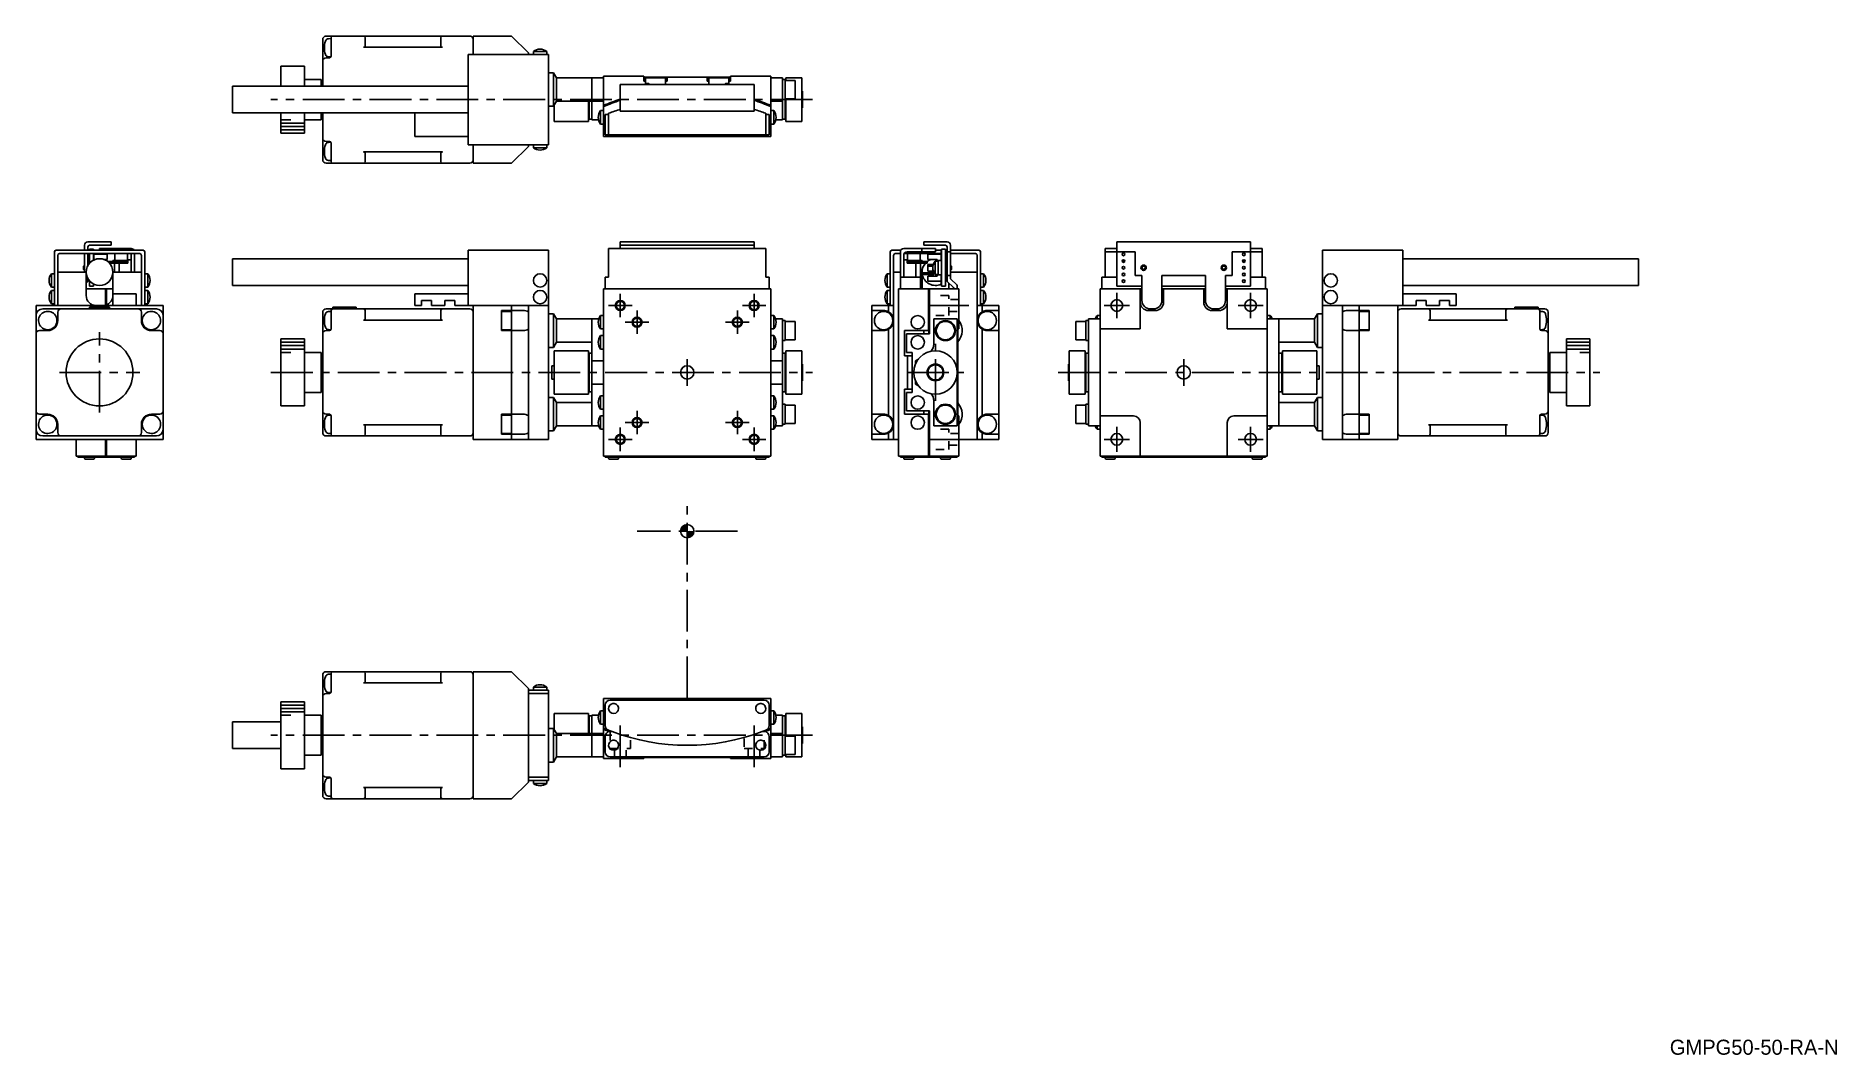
# Model space of a CAD drawing. Extents: x 56 to 595, y 17 to 322.
import ezdxf

# ---------------------------------------------------------------- set-up
doc = ezdxf.new("R2010")
doc.units = 0
doc.header["$LTSCALE"] = 10
doc.linetypes.add('CENTER', pattern=[2, 1.25, -0.25, 0.25, -0.25])
doc.linetypes.add('DOT', pattern=[0.5, 0.25, -0.25])
for name, color, linetype in [('1', 7, 'CONTINUOUS'), ('11', 7, 'CONTINUOUS'), ('15', 7, 'CONTINUOUS'), ('2', 7, 'CONTINUOUS')]:
    doc.layers.add(name, color=color, linetype=linetype)
doc.styles.get("Standard").update_dxf_attribs({"font": 'FG教科書体NT-M'})

msp = doc.modelspace()

# ---------------------------------------------------------------- texts
at = {"layer": '1', "color": 7}
msp.add_text('GMPG50-50-RA-N', height=4.5, dxfattribs=at).set_placement((544.632104, 16.994922))

# ---------------------------------------------------------------- linework, layer by layer
at = {"layer": '1', "color": 7, "linetype": 'CONTINUOUS'}
for p, q in [((141.749999, 318), (141.749999, 320.5)), ((141.749999, 318), (141.749999, 314)), ((143.749999, 321.5), (142.749999, 321.5)), ((144.249999, 320.75), (143.446276, 320.707879)), ((143.749999, 321.5), (144.749999, 321.5)), ((144.249999, 319.5), (144.249999, 321)), ((144.249999, 315.414214), (144.249999, 319.5)), ((153.949999, 321.5), (144.749999, 321.5)), ((153.949999, 321.5), (177.549999, 321.5)), ((153.974533, 318.148835), (153.949999, 318.148232)), ((153.949999, 318.148232), (177.549999, 318.148232)), ((153.999008, 318.15064), (153.974533, 318.148835)), ((154.023364, 318.153644), (153.999008, 318.15064)), ((154.047544, 318.15784), (154.023364, 318.153644)), ((154.071489, 318.163217), (154.047544, 318.15784)), ((154.095141, 318.169762), (154.071489, 318.163217)), ((154.118444, 318.17746), (154.095141, 318.169762)), ((154.141341, 318.186293), (154.118444, 318.17746)), ((154.163777, 318.196238), (154.141341, 318.186293)), ((154.185697, 318.207272), (154.163777, 318.196238)), ((154.20705, 318.219368), (154.185697, 318.207272)), ((154.227784, 318.232497), (154.20705, 318.219368)), ((154.247849, 318.246629), (154.227784, 318.232497)), ((154.267196, 318.261727), (154.247849, 318.246629)), ((154.285778, 318.277757), (154.267196, 318.261727)), ((154.303552, 318.294679), (154.285778, 318.277757)), ((154.320475, 318.312453), (154.303552, 318.294679)), ((154.336504, 318.331036), (154.320475, 318.312453)), ((154.351603, 318.350383), (154.336504, 318.331036)), ((154.365734, 318.370447), (154.351603, 318.350383)), ((154.378863, 318.391181), (154.365734, 318.370447)), ((154.39096, 318.412534), (154.378863, 318.391181)), ((154.401994, 318.434455), (154.39096, 318.412534)), ((154.411939, 318.456891), (154.401994, 318.434455)), ((154.420771, 318.479787), (154.411939, 318.456891)), ((154.428469, 318.50309), (154.420771, 318.479787)), ((154.435015, 318.526742), (154.428469, 318.50309)), ((154.440392, 318.550687), (154.435015, 318.526742)), ((154.444587, 318.574867), (154.440392, 318.550687)), ((154.447591, 318.599224), (154.444587, 318.574867)), ((154.449397, 318.623698), (154.447591, 318.599224)), ((154.449999, 318.648232), (154.449397, 318.623698)), ((154.449999, 321), (154.449999, 319.5)), ((154.449999, 319.5), (154.449999, 318.648232)), ((177.049999, 319.5), (177.049999, 321)), ((177.049999, 318.648232), (177.049999, 319.5)), ((177.050601, 318.623698), (177.049999, 318.648232)), ((177.052407, 318.599224), (177.050601, 318.623698)), ((177.055411, 318.574867), (177.052407, 318.599224)), ((177.059606, 318.550687), (177.055411, 318.574867)), ((177.064983, 318.526742), (177.059606, 318.550687)), ((177.071529, 318.50309), (177.064983, 318.526742)), ((177.079227, 318.479787), (177.071529, 318.50309)), ((177.088059, 318.456891), (177.079227, 318.479787)), ((177.098004, 318.434455), (177.088059, 318.456891)), ((177.109038, 318.412534), (177.098004, 318.434455)), ((177.121135, 318.391181), (177.109038, 318.412534)), ((177.134264, 318.370447), (177.121135, 318.391181)), ((177.148395, 318.350383), (177.134264, 318.370447)), ((177.163494, 318.331036), (177.148395, 318.350383)), ((177.179523, 318.312453), (177.163494, 318.331036)), ((177.196446, 318.294679), (177.179523, 318.312453)), ((177.21422, 318.277757), (177.196446, 318.294679)), ((177.232802, 318.261727), (177.21422, 318.277757)), ((177.252149, 318.246629), (177.232802, 318.261727)), ((177.272214, 318.232497), (177.252149, 318.246629)), ((177.292948, 318.219368), (177.272214, 318.232497)), ((177.314301, 318.207272), (177.292948, 318.219368)), ((177.336221, 318.196238), (177.314301, 318.207272)), ((177.358657, 318.186293), (177.336221, 318.196238)), ((177.381554, 318.17746), (177.358657, 318.186293)), ((177.404857, 318.169762), (177.381554, 318.17746)), ((177.428509, 318.163217), (177.404857, 318.169762)), ((177.452454, 318.15784), (177.428509, 318.163217)), ((177.476634, 318.153644), (177.452454, 318.15784)), ((177.50099, 318.15064), (177.476634, 318.153644)), ((177.525465, 318.148835), (177.50099, 318.15064)), ((177.549999, 318.148232), (177.525465, 318.148835)), ((177.549999, 321.5), (185.749999, 321.5)), ((186.749999, 321.5), (198.249999, 321.5)), ((186.749999, 321.5), (186.749999, 316)), ((203.249999, 316.5), (198.249999, 321.5)), ((129.249999, 312.5), (129.249999, 306.5)), ((136.249999, 312.5), (129.249999, 312.5)), ((136.249999, 306.5), (136.249999, 312.5)), ((141.749999, 306.5), (141.749999, 314)), ((143.749999, 315), (142.749999, 315)), ((143.446276, 315.292121), (144.184962, 315.253408)), ((185.249999, 315.5), (185.249999, 316)), ((209.249999, 316), (185.249999, 316)), ((185.249999, 315.5), (185.249999, 289.5)), ((203.249999, 316), (203.249999, 316.5)), ((204.749999, 316.897999), (204.854416, 316.897999)), ((204.749999, 316.897999), (204.749999, 316)), ((204.854416, 316.897999), (208.749999, 316.897999)), ((208.749999, 316), (208.749999, 316.897999)), ((209.249999, 316), (209.249999, 315.5)), ((209.249999, 289.5), (209.249999, 315.5)), ((141.249999, 308.5), (136.249999, 308.5)), ((141.249999, 308.5), (141.249999, 306.5)), ((210.749999, 310.5), (209.249999, 310.5)), ((210.749999, 300.5), (210.749999, 310.5)), ((211.616024, 309), (210.749999, 310.5)), ((211.616024, 309), (211.616024, 302)), ((222.249999, 309), (211.616024, 309)), ((222.249999, 309), (225.749999, 309)), ((222.249999, 309), (222.249999, 305.5)), ((225.749999, 309.5), (225.749999, 300.740949)), ((237.749999, 309.5), (225.749999, 309.5)), ((237.749999, 309.5), (237.749999, 308)), ((237.749999, 309.2), (240.249999, 309.2)), ((237.749999, 308), (238.249999, 308)), ((238.249999, 307.3), (237.949999, 307)), ((244.249999, 309), (238.249999, 309)), ((238.249999, 308.853553), (238.249999, 309)), ((238.249999, 307.3), (238.249999, 308.853553)), ((238.249999, 307.3), (239.249999, 307.3)), ((239.549999, 307), (239.249999, 307.3)), ((242.249999, 309.2), (240.249999, 309.2)), ((242.249999, 309.2), (244.749999, 309.2)), ((244.249999, 309), (244.249999, 308.853553)), ((244.249999, 308.853553), (244.249999, 307.146447)), ((244.249999, 308), (244.749999, 308)), ((244.249999, 307), (244.249999, 307.146447)), ((244.749999, 309.2), (244.749999, 308)), ((256.749999, 309.2), (244.749999, 309.2)), ((256.749999, 309.2), (256.749999, 308)), ((256.749999, 309.2), (259.249999, 309.2)), ((256.749999, 308), (257.249999, 308)), ((263.249999, 309), (257.249999, 309)), ((257.249999, 308.853553), (257.249999, 309)), ((257.249999, 307.146447), (257.249999, 308.853553)), ((257.249999, 307.146447), (257.249999, 307)), ((261.249999, 309.2), (259.249999, 309.2)), ((261.249999, 309.2), (263.749999, 309.2)), ((262.249999, 307.3), (261.949999, 307)), ((262.249999, 307.3), (263.249999, 307.3)), ((263.249999, 309), (263.249999, 308.853553)), ((263.249999, 308.853553), (263.249999, 307.3)), ((263.249999, 308), (263.749999, 308)), ((263.549999, 307), (263.249999, 307.3)), ((263.749999, 309.5), (263.749999, 308)), ((275.749999, 309.5), (263.749999, 309.5)), ((275.749999, 309.5), (275.749999, 300.740949)), ((279.249999, 309), (275.749999, 309)), ((279.249999, 309), (279.249999, 302)), ((280.049999, 308.5), (279.249999, 308.5)), ((280.049999, 302.5), (280.049999, 308.5)), ((283.049999, 308.25), (280.049999, 308.25)), ((280.249999, 308.25), (280.249999, 309)), ((285.049999, 309), (280.249999, 309)), ((283.049999, 305.5), (283.049999, 308.25)), ((285.049999, 309), (285.049999, 296)), ((114.750001, 306.5), (114.750001, 302.5)), ((185.249999, 306.5), (114.750001, 306.5)), ((114.750001, 302.5), (114.750001, 298.5)), ((210.749999, 300.5), (211.616024, 302)), ((211.616024, 302), (222.249999, 302)), ((221.249999, 296), (221.249999, 302)), ((221.449999, 296.700338), (221.449999, 302.019548)), ((221.449999, 302), (221.449999, 298.090257)), ((222.249999, 305.5), (222.249999, 302)), ((222.249999, 302), (225.749999, 302)), ((222.249999, 302), (222.249999, 300.5)), ((230.749999, 306), (230.749999, 307)), ((270.749999, 307), (230.749999, 307)), ((230.749999, 299), (230.749999, 306)), ((270.749999, 307), (270.749999, 306)), ((270.749999, 299), (270.749999, 306)), ((279.249999, 302), (275.749999, 302)), ((279.249999, 302.5), (280.049999, 302.5)), ((279.249999, 302), (279.249999, 300.5)), ((280.049999, 302.75), (283.049999, 302.75)), ((280.049999, 296.700338), (280.049999, 302.5)), ((280.049999, 302.5), (280.049999, 298.090257)), ((280.249999, 296), (280.249999, 302.75)), ((283.049999, 302.75), (283.049999, 305.5)), ((285.249999, 305), (285.049999, 305)), ((285.249999, 304.5999), (285.249999, 305)), ((285.249999, 302.5), (285.249999, 304.5999)), ((285.249999, 300.4001), (285.249999, 302.5)), ((114.750001, 298.5), (185.249999, 298.5)), ((129.249999, 298.5), (129.249999, 292.5)), ((136.249999, 292.5), (136.249999, 298.5)), ((136.249999, 296.5), (141.249999, 296.5)), ((141.249999, 298.5), (141.249999, 296.5)), ((141.749999, 291), (141.749999, 298.5)), ((169.249999, 291.5), (169.249999, 298.5)), ((209.249999, 300.5), (210.749999, 300.5)), ((210.249999, 300.5), (210.749999, 300.5)), ((210.749999, 300.5), (210.949999, 300.5)), ((210.949999, 300.84641), (210.949999, 296)), ((221.249999, 299), (221.449999, 299)), ((221.449999, 296.7), (221.449999, 299)), ((221.449999, 299), (221.449999, 298.09)), ((221.449999, 296.7), (221.449999, 296.700338)), ((221.449999, 296.7), (222.249999, 296.7)), ((222.249999, 296.5), (222.249999, 300.5)), ((224.227499, 296.5), (222.249999, 296.5)), ((224.851999, 299.2), (224.851999, 295.2)), ((225.749998, 299.2), (224.851999, 299.2)), ((225.749998, 299.2), (224.851999, 299.2)), ((225.749999, 300.415193), (225.749999, 300.740949)), ((225.749999, 300.415193), (225.749999, 291.5)), ((226.249999, 292), (226.249999, 298)), ((226.249999, 298), (227.249999, 298)), ((227.249999, 293), (227.249999, 298.43747)), ((230.749999, 299), (270.749999, 299)), ((274.249999, 298.43747), (274.249999, 293)), ((274.249999, 298), (275.249999, 298)), ((275.249999, 298), (275.249999, 292)), ((275.749999, 300.740949), (275.749999, 300.415193)), ((275.749999, 300.415193), (275.749999, 291.5)), ((276.647999, 299.2), (275.75, 299.2)), ((276.647999, 299.2), (275.75, 299.2)), ((276.647999, 299.2), (276.647999, 295.2)), ((277.272499, 296.5), (279.249999, 296.5)), ((279.249999, 296.5), (279.249999, 300.5)), ((279.249999, 296.7), (280.049999, 296.7)), ((280.049999, 296.7), (280.049999, 299)), ((280.049999, 299), (280.049999, 298.09)), ((280.049999, 299), (280.249999, 299)), ((280.049999, 296.7), (280.049999, 296.700338)), ((285.049999, 300), (285.249999, 300)), ((285.249999, 300), (285.249999, 300.4001)), ((129.249999, 292.5), (136.249999, 292.5)), ((141.749999, 291), (141.749999, 287)), ((185.249999, 291.5), (169.249999, 291.5)), ((210.949999, 296), (216.449999, 296)), ((216.449999, 296), (221.249999, 296)), ((224.851999, 295.2), (225.749998, 295.2)), ((224.851999, 295.2), (225.749998, 295.2)), ((225.749999, 291.5), (275.749999, 291.5)), ((227.249999, 292), (226.249999, 292)), ((227.249999, 292), (227.249999, 293)), ((274.249999, 292), (227.249999, 292)), ((274.249999, 293), (274.249999, 292)), ((275.249999, 292), (274.249999, 292)), ((275.75, 295.2), (276.647999, 295.2)), ((275.75, 295.2), (276.647999, 295.2)), ((280.249999, 296), (285.049999, 296)), ((141.749999, 284.5), (141.749999, 287)), ((143.749999, 290), (142.749999, 290)), ((144.184962, 289.746592), (143.446276, 289.707879)), ((144.249999, 285.5), (144.249999, 289.585786)), ((144.249999, 284), (144.249999, 285.5)), ((153.949999, 286.851768), (177.549999, 286.851768)), ((153.949999, 286.851768), (153.974533, 286.851165)), ((153.974533, 286.851165), (153.999008, 286.84936)), ((153.999008, 286.84936), (154.023364, 286.846356)), ((154.023364, 286.846356), (154.047544, 286.84216)), ((154.047544, 286.84216), (154.071489, 286.836783)), ((154.071489, 286.836783), (154.095141, 286.830238)), ((154.095141, 286.830238), (154.118444, 286.82254)), ((154.118444, 286.82254), (154.141341, 286.813707)), ((154.141341, 286.813707), (154.163777, 286.803762)), ((154.163777, 286.803762), (154.185697, 286.792728)), ((154.185697, 286.792728), (154.20705, 286.780632)), ((154.20705, 286.780632), (154.227784, 286.767503)), ((154.227784, 286.767503), (154.247849, 286.753371)), ((154.247849, 286.753371), (154.267196, 286.738273)), ((154.267196, 286.738273), (154.285778, 286.722243)), ((154.285778, 286.722243), (154.303552, 286.705321)), ((154.303552, 286.705321), (154.320475, 286.687547)), ((154.320475, 286.687547), (154.336504, 286.668964)), ((154.336504, 286.668964), (154.351603, 286.649617)), ((154.351603, 286.649617), (154.365734, 286.629553)), ((154.365734, 286.629553), (154.378863, 286.608819)), ((154.378863, 286.608819), (154.39096, 286.587466)), ((154.39096, 286.587466), (154.401994, 286.565545)), ((154.401994, 286.565545), (154.411939, 286.543109)), ((154.411939, 286.543109), (154.420771, 286.520213)), ((154.420771, 286.520213), (154.428469, 286.49691)), ((154.428469, 286.49691), (154.435015, 286.473258)), ((154.435015, 286.473258), (154.440392, 286.449313)), ((154.440392, 286.449313), (154.444587, 286.425133)), ((154.444587, 286.425133), (154.447591, 286.400776)), ((154.447591, 286.400776), (154.449397, 286.376302)), ((154.449397, 286.376302), (154.449999, 286.351768)), ((154.449999, 286.351768), (154.449999, 285.5)), ((154.449999, 285.5), (154.449999, 284)), ((177.049999, 286.351768), (177.050601, 286.376302)), ((177.049999, 285.5), (177.049999, 286.351768)), ((177.049999, 284), (177.049999, 285.5)), ((177.050601, 286.376302), (177.052407, 286.400776)), ((177.052407, 286.400776), (177.055411, 286.425133)), ((177.055411, 286.425133), (177.059606, 286.449313)), ((177.059606, 286.449313), (177.064983, 286.473258)), ((177.064983, 286.473258), (177.071529, 286.49691)), ((177.071529, 286.49691), (177.079227, 286.520213)), ((177.079227, 286.520213), (177.088059, 286.543109)), ((177.088059, 286.543109), (177.098004, 286.565545)), ((177.098004, 286.565545), (177.109038, 286.587466)), ((177.109038, 286.587466), (177.121135, 286.608819)), ((177.121135, 286.608819), (177.134264, 286.629553)), ((177.134264, 286.629553), (177.148395, 286.649617)), ((177.148395, 286.649617), (177.163494, 286.668964)), ((177.163494, 286.668964), (177.179523, 286.687547)), ((177.179523, 286.687547), (177.196446, 286.705321)), ((177.196446, 286.705321), (177.21422, 286.722243)), ((177.21422, 286.722243), (177.232802, 286.738273)), ((177.232802, 286.738273), (177.252149, 286.753371)), ((177.252149, 286.753371), (177.272214, 286.767503)), ((177.272214, 286.767503), (177.292948, 286.780632)), ((177.292948, 286.780632), (177.314301, 286.792728)), ((177.314301, 286.792728), (177.336221, 286.803762)), ((177.336221, 286.803762), (177.358657, 286.813707)), ((177.358657, 286.813707), (177.381554, 286.82254)), ((177.381554, 286.82254), (177.404857, 286.830238)), ((177.404857, 286.830238), (177.428509, 286.836783)), ((177.428509, 286.836783), (177.452454, 286.84216)), ((177.452454, 286.84216), (177.476634, 286.846356)), ((177.476634, 286.846356), (177.50099, 286.84936)), ((177.50099, 286.84936), (177.525465, 286.851165)), ((177.525465, 286.851165), (177.549999, 286.851768)), ((185.249999, 289), (185.249999, 289.5)), ((209.249999, 289), (185.249999, 289)), ((186.749999, 289), (186.749999, 283.5)), ((198.249999, 283.5), (203.249999, 288.5)), ((203.249999, 288.5), (203.249999, 289)), ((204.749999, 289), (204.749999, 288.102001)), ((204.781135, 288.102001), (204.749999, 288.102001)), ((208.749999, 288.102001), (204.781135, 288.102001)), ((208.749999, 288.102001), (208.749999, 289)), ((209.249999, 289.5), (209.249999, 289)), ((143.749999, 283.5), (142.749999, 283.5)), ((143.446276, 284.292121), (144.249999, 284.25)), ((144.749999, 283.5), (143.749999, 283.5)), ((153.949999, 283.5), (144.749999, 283.5)), ((153.949999, 283.5), (177.549999, 283.5)), ((177.549999, 283.5), (185.749999, 283.5)), ((186.749999, 283.5), (198.249999, 283.5)), ((70.5, 258.95), (70.5, 257.45)), ((78.5, 259.95), (71.5, 259.95)), ((72, 258.95), (78.5, 258.95)), ((78.5, 258.95), (78.5, 259.95)), ((230.749999, 259.95), (270.749999, 259.95)), ((230.749999, 258.95), (230.749999, 259.95)), ((270.749999, 258.95), (230.749999, 258.95)), ((230.749999, 258.95), (230.749999, 258.45)), ((270.749999, 259.95), (270.749999, 258.95)), ((270.749999, 258.45), (270.749999, 258.95)), ((321.5, 259.95), (321.5, 258.95)), ((321.5, 259.95), (328.5, 259.95)), ((321.5, 258.95), (328, 258.95)), ((329.5, 256.95), (329.5, 258.95)), ((379.250001, 259.95), (419.250001, 259.95)), ((379.250001, 258.95), (379.250001, 259.95)), ((379.250001, 256.95), (379.250001, 258.95)), ((419.250001, 259.95), (419.250001, 258.95)), ((419.250001, 258.95), (419.250001, 256.95)), ((61.5, 240.95), (61.5, 256.95)), ((62, 257.45), (88, 257.45)), ((62.5, 240.95), (62.5, 255.95)), ((63, 256.45), (87, 256.45)), ((70.5, 256.45), (70.5, 250.95)), ((71.5, 257.45), (71.5, 258.45)), ((71.5, 252.886492), (71.5, 256.45)), ((72, 254.25), (71.5, 254.25)), ((72, 257.45), (72, 257.75)), ((72, 257.75), (73.2, 257.75)), ((72, 253.595751), (72, 256.45)), ((73.2, 257.45), (73.2, 257.75)), ((73.2, 254.522114), (73.2, 256.45)), ((73.2, 255.25), (73.3, 255.25)), ((73.3, 256.45), (73.3, 256.25)), ((73.3, 254.570773), (73.3, 256.25)), ((73.3, 256.25), (77.3, 256.25)), ((75, 257.95), (79.06253, 257.95)), ((75, 257.95), (75, 257.45)), ((77.3, 254.75), (76.249, 254.75)), ((77.3, 256.25), (77.3, 254.75)), ((77.499888, 254.15), (77.499888, 254.072589)), ((77.499888, 254.15), (78.045806, 254.15)), ((78.045806, 253.65), (77.951271, 253.65)), ((78.045806, 254.15), (78.045806, 253.65)), ((82.99985, 254.15), (78.045806, 254.15)), ((78.045806, 253.65), (82.99985, 253.65)), ((83.5, 254.45), (79, 254.45)), ((79, 254.45), (79, 254.15)), ((79.06253, 257.95), (79.06253, 257.45)), ((84.5, 257.95), (79.06253, 257.95)), ((79.5, 250.95), (79.5, 253.65)), ((79.6, 256.45), (79.6, 254.45)), ((80.910616, 250.95), (80.910616, 253.65)), ((82.99985, 253.65), (82.99985, 254.15)), ((82.99985, 254.15), (83.499863, 254.15)), ((83.499863, 253.65), (82.99985, 253.65)), ((83.4, 254.45), (83.4, 256.45)), ((83.499863, 254.15), (83.499863, 253.65)), ((83.5, 253.65), (83.499863, 253.65)), ((83.5, 254.65), (84.5, 254.65)), ((83.5, 254.65), (83.5, 253.65)), ((84.5, 255.95), (84.5, 250.95)), ((85.5, 250.95), (85.5, 256.45)), ((87.5, 255.95), (87.5, 240.95)), ((88.5, 256.95), (88.5, 240.95)), ((114.750001, 254.95), (114.750001, 246.95)), ((185.249999, 254.95), (114.750001, 254.95)), ((209.249999, 257.45), (185.249999, 257.45)), ((185.249999, 256.95), (185.249999, 257.45)), ((185.249999, 256.95), (185.249999, 240.95)), ((209.249999, 257.45), (209.249999, 256.95)), ((209.249999, 240.95), (209.249999, 256.95)), ((227.249999, 257.95), (274.249999, 257.95)), ((227.249999, 256.95), (227.249999, 257.95)), ((227.249999, 249.45), (227.249999, 256.95)), ((230.749999, 257.95), (230.749999, 258.45)), ((270.749999, 258.45), (270.749999, 257.95)), ((274.249999, 257.95), (274.249999, 256.95)), ((274.249999, 249.45), (274.249999, 256.95)), ((311.5, 240.95), (311.5, 256.95)), ((312, 257.45), (314.633975, 257.45)), ((312.5, 250.95), (312.5, 255.95)), ((313, 256.45), (314.5, 256.45)), ((314.5, 249.45), (314.5, 256.95)), ((320.93747, 257.95), (315.5, 257.95)), ((315.5, 249.45), (315.5, 255.95)), ((315.5, 254.65), (316.5, 254.65)), ((315.633975, 256.45), (316.6, 256.45)), ((316.5, 256.95), (320.93747, 256.95)), ((316.5, 253.65), (316.5, 254.65)), ((316.5, 254.45), (321, 254.45)), ((316.500137, 253.65), (316.5, 253.65)), ((316.500137, 254.15), (316.500137, 253.65)), ((317.00015, 254.15), (316.500137, 254.15)), ((316.500137, 253.65), (317.00015, 253.65)), ((316.6, 256.45), (320.4, 256.45)), ((316.6, 256.45), (316.6, 254.45)), ((317.00015, 253.65), (317.00015, 254.15)), ((317.00015, 254.15), (321.954194, 254.15)), ((321.954194, 253.65), (317.00015, 253.65)), ((319.089384, 249.45), (319.089384, 253.65)), ((320.4, 256.45), (326.7, 256.45)), ((320.4, 254.45), (320.4, 256.45)), ((320.5, 249.45), (320.5, 253.65)), ((320.93747, 256.95), (320.93747, 257.95)), ((320.93747, 257.95), (325, 257.95)), ((320.93747, 256.95), (325, 256.95)), ((321, 254.15), (321, 254.45)), ((321.954194, 254.15), (321.954194, 253.65)), ((322.500112, 254.15), (321.954194, 254.15)), ((321.954194, 253.65), (322.500112, 253.65)), ((322.500112, 254.15), (322.500112, 253.65)), ((322.7, 256.25), (322.7, 254.75)), ((326.7, 256.25), (322.7, 256.25)), ((322.7, 254.75), (325.5, 254.75)), ((322.7, 253.25), (322.7, 252.75)), ((324.360263, 253.25), (322.7, 253.25)), ((324.902001, 252.25), (324.902001, 254.25)), ((325.8, 254.25), (324.902001, 254.25)), ((325, 256.95), (325, 257.95)), ((325, 257.45), (326.8, 257.45)), ((325.5, 254.75), (325.5, 254.25)), ((326.8, 254.4), (325.8, 254.4)), ((325.8, 254.4), (325.8, 250.1)), ((326.7, 256.25), (326.7, 257.25)), ((326.8, 257.25), (326.7, 257.25)), ((326.7, 254.4), (326.7, 256.25)), ((326.8, 255.25), (326.7, 255.25)), ((328, 257.75), (326.8, 257.75)), ((326.8, 257.75), (326.8, 246.75)), ((328, 257.75), (328, 246.75)), ((328, 257.45), (328.5, 257.45)), ((328, 256.45), (328.5, 256.45)), ((328.5, 254.25), (328, 254.25)), ((328.5, 258.45), (328.5, 256.95)), ((328.5, 256.95), (329.5, 256.95)), ((328.5, 256.95), (328.5, 249.95)), ((329.5, 257.45), (338, 257.45)), ((329.5, 249.95), (329.5, 256.95)), ((329.5, 256.45), (337, 256.45)), ((337.5, 255.95), (337.5, 250.95)), ((338.5, 256.95), (338.5, 240.95)), ((375.750001, 257.95), (379.250001, 257.95)), ((375.750001, 256.95), (375.750001, 257.95)), ((375.750001, 256.95), (379.250001, 256.95)), ((375.750001, 256.95), (375.750001, 255.95)), ((375.750001, 249.45), (375.750001, 255.95)), ((379.249964, 253.65), (379.249964, 254.15)), ((384.750001, 256.95), (379.250001, 256.95)), ((379.250001, 256.95), (379.250001, 246.75)), ((381.637299, 254.15), (380.862703, 254.15)), ((384.750001, 249.95), (384.750001, 256.95)), ((419.250001, 256.95), (413.750001, 256.95)), ((413.750001, 256.95), (413.750001, 249.95)), ((416.862703, 254.15), (417.637299, 254.15)), ((419.250001, 257.95), (422.750001, 257.95)), ((419.250001, 256.95), (422.750001, 256.95)), ((419.250001, 246.75), (419.250001, 256.95)), ((419.250038, 253.65), (419.250038, 254.15)), ((422.750001, 257.95), (422.750001, 256.95)), ((422.750001, 255.95), (422.750001, 256.95)), ((422.750001, 255.95), (422.750001, 249.45)), ((440.750001, 257.45), (464.750001, 257.45)), ((440.750001, 256.95), (440.750001, 257.45)), ((440.750001, 256.95), (440.750001, 240.95)), ((464.750001, 257.45), (464.750001, 256.95)), ((464.750001, 240.95), (464.750001, 256.95)), ((535.249999, 254.95), (464.750001, 254.95)), ((535.249999, 246.95), (535.249999, 254.95)), ((60.602001, 249.087782), (60.602001, 250.45)), ((61.5, 250.45), (60.602001, 250.45)), ((60.602001, 246.45), (60.602001, 249.087782)), ((62.5, 250.95), (71, 250.95)), ((70.5, 253.05), (70.2, 252.75)), ((70.2, 251.75), (70.2, 252.75)), ((70.2, 251.75), (70.5, 251.45)), ((71, 243.95), (71, 250.95)), ((71, 249.95), (71.127017, 249.95)), ((71, 247.65), (71.353553, 248.003553)), ((71.5, 248.357107), (71.5, 249.013508)), ((72, 246.75), (72, 248.304249)), ((79, 250.25), (78.938274, 250.25)), ((78.994997, 250.75), (79, 250.75)), ((79.5, 251.05), (79, 251.05)), ((79, 251.05), (79, 250.95)), ((79, 250.95), (87.5, 250.95)), ((79, 250.95), (79, 244.45)), ((89.397999, 250.45), (88.5, 250.45)), ((89.397999, 250.45), (89.397999, 248.801531)), ((89.397999, 248.801531), (89.397999, 246.45)), ((226.249999, 245.95), (226.249999, 249.45)), ((227.249999, 249.45), (226.249999, 249.45)), ((275.249999, 249.45), (274.249999, 249.45)), ((275.249999, 245.95), (275.249999, 249.45)), ((310.602001, 246.45), (310.602001, 250.45)), ((311.5, 250.45), (310.602001, 250.45)), ((312.5, 240.95), (312.5, 250.95)), ((312.5, 240.95), (312.5, 250.95)), ((312.5, 250.95), (314.5, 250.95)), ((314.5, 245.95), (314.5, 249.45)), ((320.5, 249.45), (314.5, 249.45)), ((321, 251.05), (320.5, 251.05)), ((321, 250.75), (320.5, 250.75)), ((324.5, 250.25), (320.5, 250.25)), ((320.5, 245.95), (320.5, 249.45)), ((321, 250.75), (321, 251.05)), ((321, 250.75), (321, 250.95)), ((321, 250.75), (324.5, 250.75)), ((321, 245.95), (321, 250.25)), ((322.7, 252.75), (322.7, 251.25)), ((324.239304, 252.75), (322.7, 252.75)), ((322.7, 251.25), (324.360263, 251.25)), ((322.7, 249.75), (322.7, 248.25)), ((325.5, 249.75), (322.7, 249.75)), ((322.7, 248.25), (326.7, 248.25)), ((324.5, 250.75), (324.5, 250.25)), ((324.5, 250.75), (324.5, 250.25)), ((324.902001, 250.25), (324.902001, 252.25)), ((324.902001, 250.25), (325.8, 250.25)), ((325.5, 250.25), (325.5, 249.75)), ((325.8, 250.1), (326.8, 250.1)), ((326.7, 248.25), (326.7, 250.1)), ((326.8, 249.25), (326.7, 249.25)), ((326.7, 248.25), (326.7, 247.25)), ((328, 250.25), (328.5, 250.25)), ((329.5, 249.95), (328.5, 249.95)), ((328.5, 249.95), (328.5, 248.357107)), ((328.646447, 248.003553), (330.353553, 246.296447)), ((329.8, 252.75), (329.5, 253.05)), ((329.5, 251.45), (329.8, 251.75)), ((329.5, 250.95), (337.5, 250.95)), ((329.5, 249.157107), (329.5, 249.95)), ((331.353553, 247.096447), (329.646447, 248.803553)), ((329.8, 252.75), (329.8, 252.25)), ((329.8, 252.25), (329.8, 251.75)), ((337.5, 250.95), (337.5, 240.95)), ((337.5, 250.95), (337.5, 240.95)), ((339.397999, 250.45), (338.5, 250.45)), ((339.397999, 250.45), (339.397999, 246.45)), ((374.750001, 245.95), (374.750001, 249.45)), ((379.250001, 249.45), (374.750001, 249.45)), ((386.750001, 249.95), (384.750001, 249.95)), ((386.750001, 249.157107), (386.750001, 249.95)), ((386.750001, 249.157107), (386.750001, 248.803553)), ((386.750001, 247.096447), (386.750001, 248.803553)), ((405.750001, 249.95), (392.750001, 249.95)), ((392.750001, 249.95), (392.750001, 249.157107)), ((392.750001, 248.803553), (392.750001, 249.157107)), ((392.750001, 248.803553), (392.750001, 247.096447)), ((405.750001, 249.157107), (405.750001, 249.95)), ((405.750001, 249.157107), (405.750001, 248.803553)), ((405.750001, 247.096447), (405.750001, 248.803553)), ((413.750001, 249.95), (411.750001, 249.95)), ((411.750001, 249.95), (411.750001, 249.157107)), ((411.750001, 248.803553), (411.750001, 249.157107)), ((411.750001, 248.803553), (411.750001, 247.096447)), ((423.750001, 249.45), (419.250001, 249.45)), ((423.750001, 245.95), (423.750001, 249.45)), ((60.602001, 246.45), (61.5, 246.45)), ((60.602001, 244.087782), (60.602001, 245.45)), ((61.5, 245.45), (60.602001, 245.45)), ((60.602001, 241.45), (60.602001, 244.087782)), ((71, 245.95), (76.759051, 245.95)), ((72, 246.75), (73.2, 246.75)), ((73.2, 246.75), (73.2, 247.377886)), ((73.2, 247.25), (73.3, 247.25)), ((73.3, 247.25), (73.3, 247.329227)), ((76.759051, 245.95), (77.084807, 245.95)), ((76.759051, 241.047615), (76.759051, 245.95)), ((77.084807, 245.95), (79, 245.95)), ((77.084807, 245.95), (77.084807, 241.153003)), ((79, 240.95), (79, 244.45)), ((86, 244.45), (79, 244.45)), ((86, 240.95), (86, 244.45)), ((88.5, 246.45), (89.397999, 246.45)), ((89.397999, 245.45), (88.5, 245.45)), ((89.397999, 245.45), (89.397999, 243.801531)), ((89.397999, 243.801531), (89.397999, 241.45)), ((114.750001, 246.95), (185.249999, 246.95)), ((169.249999, 240.95), (169.249999, 244.45)), ((185.249999, 244.45), (169.249999, 244.45)), ((171.249999, 242.45), (174.249999, 242.45)), ((171.249999, 240.95), (171.249999, 242.45)), ((174.249999, 242.45), (174.249999, 240.95)), ((178.249999, 242.45), (181.249999, 242.45)), ((178.249999, 240.95), (178.249999, 242.45)), ((181.249999, 242.45), (181.249999, 240.95)), ((225.749999, 195.95), (225.749999, 245.95)), ((225.749999, 245.95), (275.749999, 245.95)), ((275.749999, 245.95), (275.749999, 195.95)), ((310.602001, 246.45), (311.5, 246.45)), ((310.602001, 241.45), (310.602001, 245.45)), ((311.5, 245.45), (310.602001, 245.45)), ((314, 245.95), (314, 195.95)), ((322.915193, 245.95), (314, 245.95)), ((322.915193, 233.449997), (322.915193, 245.95)), ((322.915193, 245.95), (323.240949, 245.95)), ((323.240949, 245.95), (323.240949, 232.45)), ((332, 245.95), (323.240949, 245.95)), ((326.8, 247.25), (326.7, 247.25)), ((328, 246.75), (326.8, 246.75)), ((329, 247.65), (329, 245.95)), ((331.5, 246.742893), (331.5, 245.95)), ((332, 233.95), (332, 245.95)), ((338.5, 246.45), (339.397999, 246.45)), ((339.397999, 245.45), (338.5, 245.45)), ((339.397999, 245.45), (339.397999, 241.45)), ((374.250001, 233.95), (374.250001, 245.95)), ((374.250001, 245.95), (386.250001, 245.95)), ((379.250001, 246.75), (386.750001, 246.75)), ((386.250001, 233.95), (386.250001, 245.95)), ((386.750001, 245.95), (386.250001, 245.95)), ((386.750001, 246.742893), (386.750001, 247.096447)), ((386.750001, 246.742893), (386.750001, 242.45)), ((392.750001, 247.096447), (392.750001, 246.742893)), ((392.750001, 246.75), (405.750001, 246.75)), ((392.750001, 242.45), (392.750001, 246.742893)), ((393.250001, 245.95), (392.750001, 245.95)), ((393.250001, 241.95), (393.250001, 245.95)), ((393.250001, 245.95), (405.250001, 245.95)), ((405.250001, 245.95), (405.250001, 241.95)), ((405.750001, 245.95), (405.250001, 245.95)), ((405.750001, 246.742893), (405.750001, 247.096447)), ((405.750001, 246.742893), (405.750001, 242.45)), ((411.750001, 247.096447), (411.750001, 246.742893)), ((411.750001, 246.75), (419.250001, 246.75)), ((411.750001, 242.45), (411.750001, 246.742893)), ((412.250001, 245.95), (411.750001, 245.95)), ((412.250001, 245.95), (424.250001, 245.95)), ((412.250001, 245.95), (412.250001, 233.95)), ((424.250001, 245.95), (424.250001, 233.95)), ((464.750001, 246.95), (535.249999, 246.95)), ((480.750001, 244.45), (464.750001, 244.45)), ((468.750001, 242.45), (471.750001, 242.45)), ((468.750001, 240.95), (468.750001, 242.45)), ((471.750001, 242.45), (471.750001, 240.95)), ((475.750001, 242.45), (478.750001, 242.45)), ((475.750001, 240.95), (475.750001, 242.45)), ((478.750001, 242.45), (478.750001, 240.95)), ((480.750001, 240.95), (480.750001, 244.45)), ((56, 237.95), (56, 240.95)), ((56, 240.95), (61.5, 240.95)), ((56, 233.864214), (56, 237.95)), ((56, 236.598232), (56, 237.95)), ((58, 239.95), (62.085786, 239.95)), ((58, 239.95), (59.351768, 239.95)), ((60.602001, 241.45), (61.5, 241.45)), ((62.5, 240.95), (61.5, 240.95)), ((62.085786, 239.95), (63.5, 239.95)), ((62.5, 240.95), (79, 240.95)), ((62.5, 236.45), (62.5, 238.95)), ((63.5, 239.95), (86.5, 239.95)), ((72, 240.45), (72, 239.95)), ((78, 240.45), (72, 240.45)), ((78, 240.45), (78, 239.95)), ((79, 240.95), (86, 240.95)), ((86, 240.95), (87.5, 240.95)), ((86.5, 239.95), (87.914214, 239.95)), ((88.5, 240.95), (87.5, 240.95)), ((87.5, 238.95), (87.5, 236.45)), ((87.914214, 239.95), (92, 239.95)), ((88.5, 241.45), (89.397999, 241.45)), ((88.5, 240.95), (94, 240.95)), ((90.648232, 239.95), (92, 239.95)), ((94, 240.95), (94, 237.95)), ((94, 237.95), (94, 233.864214)), ((94, 237.95), (94, 236.598232)), ((141.749999, 236.45), (141.749999, 238.95)), ((143.749999, 239.95), (142.749999, 239.95)), ((144.249999, 239.2), (143.446276, 239.157879)), ((143.749999, 239.95), (144.749999, 239.95)), ((144.249999, 237.95), (144.249999, 239.45)), ((144.249999, 233.864214), (144.249999, 237.95)), ((151.749999, 240.45), (144.749999, 240.45)), ((144.749999, 240.45), (144.749999, 239.95)), ((153.949999, 239.95), (144.749999, 239.95)), ((151.749999, 240.45), (151.749999, 239.95)), ((153.949999, 239.95), (177.549999, 239.95)), ((154.440392, 237.000687), (154.435015, 236.976742)), ((154.444587, 237.024867), (154.440392, 237.000687)), ((154.447591, 237.049224), (154.444587, 237.024867)), ((154.449397, 237.073698), (154.447591, 237.049224)), ((154.449999, 237.098232), (154.449397, 237.073698)), ((154.449999, 239.45), (154.449999, 237.95)), ((154.449999, 237.95), (154.449999, 237.098232)), ((169.249999, 240.95), (171.249999, 240.95)), ((174.249999, 240.95), (178.249999, 240.95)), ((177.049999, 237.95), (177.049999, 239.45)), ((177.049999, 237.098232), (177.049999, 237.95)), ((177.050601, 237.073698), (177.049999, 237.098232)), ((177.052407, 237.049224), (177.050601, 237.073698)), ((177.055411, 237.024867), (177.052407, 237.049224)), ((177.059606, 237.000687), (177.055411, 237.024867)), ((177.064983, 236.976742), (177.059606, 237.000687)), ((177.549999, 239.95), (185.749999, 239.95)), ((181.249999, 240.95), (185.249999, 240.95)), ((185.249999, 240.95), (186.749999, 240.95)), ((186.749999, 240.95), (186.749999, 200.95)), ((186.749999, 240.95), (198.249999, 240.95)), ((195.249999, 239.45), (198.249999, 239.45)), ((195.249999, 233.45), (195.249999, 239.45)), ((198.249999, 239.2), (195.249999, 239.2)), ((198.249999, 239.45), (198.249999, 240.95)), ((198.249999, 240.95), (203.249999, 240.95)), ((201.749999, 239.45), (198.249999, 239.45)), ((198.249999, 233.7), (198.249999, 239.2)), ((198.249999, 233.7), (198.249999, 239.2)), ((203.249999, 240.95), (203.249999, 239.048076)), ((203.249999, 240.95), (209.249999, 240.95)), ((203.249999, 236.45), (203.249999, 239.048076)), ((209.249999, 200.95), (209.249999, 240.95)), ((210.749999, 238.45), (209.249999, 238.45)), ((210.749999, 233.45), (210.749999, 238.45)), ((211.616024, 236.95), (210.749999, 238.45)), ((224.851999, 237.949997), (224.851999, 235.949997)), ((225.749998, 237.949997), (224.851999, 237.949997)), ((276.647999, 237.949997), (275.75, 237.949997)), ((276.647999, 237.949997), (276.647999, 235.949997)), ((306, 239.45), (306, 240.95)), ((306, 240.95), (311, 240.95)), ((309.5, 239.45), (306, 239.45)), ((306, 233.45), (306, 239.45)), ((310.602001, 241.45), (311.5, 241.45)), ((311, 240.95), (311, 239.048076)), ((311, 240.95), (311.5, 240.95)), ((312.5, 240.95), (311.5, 240.95)), ((312.5, 200.95), (312.5, 240.95)), ((337.5, 240.95), (337.5, 200.95)), ((338.5, 240.95), (337.5, 240.95)), ((338.5, 241.45), (339.397999, 241.45)), ((338.5, 240.95), (339, 240.95)), ((339, 239.048076), (339, 240.95)), ((339, 240.95), (344, 240.95)), ((344, 239.45), (340.5, 239.45)), ((344, 240.95), (344, 239.45)), ((344, 233.45), (344, 239.45)), ((373.352001, 236.95), (373.352001, 237.949997)), ((374.25, 237.949997), (373.352001, 237.949997)), ((388.750001, 239.45), (390.750001, 239.45)), ((390.250001, 239.95), (389.250001, 239.95)), ((407.750001, 239.45), (409.750001, 239.45)), ((409.250001, 239.95), (408.250001, 239.95)), ((425.148001, 237.949997), (424.250002, 237.949997)), ((425.148001, 236.95), (425.148001, 237.949997)), ((439.250001, 238.45), (438.383976, 236.95)), ((439.250001, 238.45), (439.250001, 228.45)), ((440.750001, 238.45), (439.250001, 238.45)), ((440.750001, 240.95), (440.750001, 200.95)), ((446.750001, 240.95), (440.750001, 240.95)), ((446.750001, 239.048076), (446.750001, 240.95)), ((446.750001, 240.95), (451.750001, 240.95)), ((446.750001, 239.048076), (446.750001, 236.45)), ((451.750001, 239.45), (448.250001, 239.45)), ((451.750001, 240.95), (451.750001, 239.45)), ((463.250001, 240.95), (451.750001, 240.95)), ((451.750001, 239.45), (454.750001, 239.45)), ((451.750001, 239.2), (451.750001, 233.7)), ((454.750001, 239.2), (451.750001, 239.2)), ((454.750001, 233.45), (454.750001, 239.45)), ((463.250001, 200.95), (463.250001, 240.95)), ((464.750001, 240.95), (463.250001, 240.95)), ((472.450001, 239.95), (464.250001, 239.95)), ((464.750001, 240.95), (468.750001, 240.95)), ((471.750001, 240.95), (475.750001, 240.95)), ((496.050001, 239.95), (472.450001, 239.95)), ((472.940394, 237.000687), (472.935017, 236.976742)), ((472.944589, 237.024867), (472.940394, 237.000687)), ((472.947593, 237.049224), (472.944589, 237.024867)), ((472.949399, 237.073698), (472.947593, 237.049224)), ((472.950001, 237.098232), (472.949399, 237.073698)), ((472.950001, 239.45), (472.950001, 237.95)), ((472.950001, 237.95), (472.950001, 237.098232)), ((478.750001, 240.95), (480.750001, 240.95)), ((495.550001, 237.95), (495.550001, 239.45)), ((495.550001, 237.098232), (495.550001, 237.95)), ((495.550603, 237.073698), (495.550001, 237.098232)), ((495.552409, 237.049224), (495.550603, 237.073698)), ((495.555413, 237.024867), (495.552409, 237.049224)), ((495.559608, 237.000687), (495.555413, 237.024867)), ((495.564985, 236.976742), (495.559608, 237.000687)), ((496.050001, 239.95), (505.250001, 239.95)), ((498.250001, 240.45), (498.250001, 239.95)), ((505.250001, 240.45), (498.250001, 240.45)), ((505.250001, 240.45), (505.250001, 239.95)), ((505.250001, 239.95), (506.250001, 239.95)), ((505.750001, 239.45), (505.750001, 237.95)), ((506.553724, 239.157879), (505.750001, 239.2)), ((505.750001, 237.95), (505.750001, 233.864214)), ((506.250001, 239.95), (507.250001, 239.95)), ((508.250001, 238.95), (508.250001, 236.45)), ((56, 232.45), (56, 233.864214)), ((56, 209.45), (56, 232.45)), ((57, 233.45), (59.5, 233.45)), ((90.5, 233.45), (93, 233.45)), ((94, 233.864214), (94, 232.45)), ((94, 232.45), (94, 209.45)), ((141.749999, 236.45), (141.749999, 232.45)), ((141.749999, 209.45), (141.749999, 232.45)), ((143.749999, 233.45), (142.749999, 233.45)), ((143.446276, 233.742121), (144.184962, 233.703408)), ((153.974533, 236.598835), (153.949999, 236.598232)), ((153.949999, 236.598232), (177.549999, 236.598232)), ((153.999008, 236.60064), (153.974533, 236.598835)), ((154.023364, 236.603644), (153.999008, 236.60064)), ((154.047544, 236.60784), (154.023364, 236.603644)), ((154.071489, 236.613217), (154.047544, 236.60784)), ((154.095141, 236.619762), (154.071489, 236.613217)), ((154.118444, 236.62746), (154.095141, 236.619762)), ((154.141341, 236.636293), (154.118444, 236.62746)), ((154.163777, 236.646238), (154.141341, 236.636293)), ((154.185697, 236.657272), (154.163777, 236.646238)), ((154.20705, 236.669368), (154.185697, 236.657272)), ((154.227784, 236.682497), (154.20705, 236.669368)), ((154.247849, 236.696629), (154.227784, 236.682497)), ((154.267196, 236.711727), (154.247849, 236.696629)), ((154.285778, 236.727757), (154.267196, 236.711727)), ((154.303552, 236.744679), (154.285778, 236.727757)), ((154.320475, 236.762453), (154.303552, 236.744679)), ((154.336504, 236.781036), (154.320475, 236.762453)), ((154.351603, 236.800383), (154.336504, 236.781036)), ((154.365734, 236.820447), (154.351603, 236.800383)), ((154.378863, 236.841181), (154.365734, 236.820447)), ((154.39096, 236.862534), (154.378863, 236.841181)), ((154.401994, 236.884455), (154.39096, 236.862534)), ((154.411939, 236.906891), (154.401994, 236.884455)), ((154.420771, 236.929787), (154.411939, 236.906891)), ((154.428469, 236.95309), (154.420771, 236.929787)), ((154.435015, 236.976742), (154.428469, 236.95309)), ((177.071529, 236.95309), (177.064983, 236.976742)), ((177.079227, 236.929787), (177.071529, 236.95309)), ((177.088059, 236.906891), (177.079227, 236.929787)), ((177.098004, 236.884455), (177.088059, 236.906891)), ((177.109038, 236.862534), (177.098004, 236.884455)), ((177.121135, 236.841181), (177.109038, 236.862534)), ((177.134264, 236.820447), (177.121135, 236.841181)), ((177.148395, 236.800383), (177.134264, 236.820447)), ((177.163494, 236.781036), (177.148395, 236.800383)), ((177.179523, 236.762453), (177.163494, 236.781036)), ((177.196446, 236.744679), (177.179523, 236.762453)), ((177.21422, 236.727757), (177.196446, 236.744679)), ((177.232802, 236.711727), (177.21422, 236.727757)), ((177.252149, 236.696629), (177.232802, 236.711727)), ((177.272214, 236.682497), (177.252149, 236.696629)), ((177.292948, 236.669368), (177.272214, 236.682497)), ((177.314301, 236.657272), (177.292948, 236.669368)), ((177.336221, 236.646238), (177.314301, 236.657272)), ((177.358657, 236.636293), (177.336221, 236.646238)), ((177.381554, 236.62746), (177.358657, 236.636293)), ((177.404857, 236.619762), (177.381554, 236.62746)), ((177.428509, 236.613217), (177.404857, 236.619762)), ((177.452454, 236.60784), (177.428509, 236.613217)), ((177.476634, 236.603644), (177.452454, 236.60784)), ((177.50099, 236.60064), (177.476634, 236.603644)), ((177.525465, 236.598835), (177.50099, 236.60064)), ((177.549999, 236.598232), (177.525465, 236.598835)), ((195.249999, 233.7), (198.249999, 233.7)), ((198.249999, 233.45), (195.249999, 233.45)), ((198.249999, 208.45), (198.249999, 233.45)), ((198.249999, 233.45), (201.749999, 233.45)), ((203.249999, 233.851924), (203.249999, 236.45)), ((203.249999, 233.851924), (203.249999, 208.048076)), ((210.749999, 228.45), (210.749999, 233.45)), ((211.616024, 236.95), (211.616024, 229.95)), ((222.249999, 236.95), (211.616024, 236.95)), ((222.249999, 236.95), (224.310262, 236.95)), ((222.249999, 233.45), (222.249999, 236.95)), ((222.249999, 229.357477), (222.249999, 233.45)), ((224.851999, 235.949997), (224.851999, 233.949997)), ((224.851999, 233.949997), (225.749998, 233.949997)), ((224.851999, 231.949997), (224.851999, 229.949997)), ((225.749998, 231.949997), (224.851999, 231.949997)), ((275.75, 233.949997), (276.647999, 233.949997)), ((276.647999, 231.949997), (275.75, 231.949997)), ((276.647999, 235.949997), (276.647999, 233.949997)), ((276.647999, 231.949997), (276.647999, 229.949997)), ((279.249999, 236.95), (277.189736, 236.95)), ((279.249999, 229.357477), (279.249999, 236.95)), ((280.049999, 236.45), (279.249999, 236.45)), ((280.049999, 233.45), (280.049999, 236.45)), ((283.049999, 236.2), (280.049999, 236.2)), ((280.049999, 230.45), (280.049999, 233.45)), ((283.049999, 230.7), (283.049999, 236.2)), ((283.049999, 230.7), (283.049999, 236.2)), ((306, 208.45), (306, 233.45)), ((306, 233.45), (309.5, 233.45)), ((311, 233.851924), (311, 208.048076)), ((315.780788, 233.45), (322.915193, 233.449997)), ((315.780788, 225.95), (315.780788, 233.45)), ((323.240949, 232.45), (316.335456, 232.449997)), ((316.335456, 226.949997), (316.335456, 232.449997)), ((321.5, 232.449997), (321.5, 233.45)), ((322.915193, 233.449997), (323.240949, 233.449997)), ((324.5, 229.357477), (324.5, 236.95)), ((331.5, 236.95), (324.5, 236.95)), ((331.5, 220.95), (331.5, 236.95)), ((331.7, 233.95), (332, 233.95)), ((331.7, 207.95), (331.7, 233.95)), ((339, 208.048076), (339, 233.851924)), ((340.5, 233.45), (344, 233.45)), ((344, 233.45), (344, 208.45)), ((366.950001, 236.2), (366.950001, 230.7)), ((369.950001, 236.2), (366.950001, 236.2)), ((369.950001, 236.45), (369.950001, 230.45)), ((369.950001, 236.45), (369.950001, 236.2)), ((370.750001, 236.45), (369.950001, 236.45)), ((369.950001, 236.2), (369.950001, 233.45)), ((369.950001, 230.7), (369.950001, 236.2)), ((369.950001, 233.45), (369.950001, 230.7)), ((370.750001, 204.95), (370.750001, 236.95)), ((370.750001, 236.95), (374.250001, 236.95)), ((374.250001, 233.95), (386.250001, 233.95)), ((374.250001, 207.95), (374.250001, 233.95)), ((412.250001, 233.95), (424.250001, 233.95)), ((427.750001, 236.95), (424.250001, 236.95)), ((424.250001, 233.95), (424.250001, 207.95)), ((427.750001, 233.45), (427.750001, 236.95)), ((438.383976, 236.95), (427.750001, 236.95)), ((427.750001, 208.45), (427.750001, 233.45)), ((438.383976, 233.45), (438.383976, 236.95)), ((438.383976, 229.95), (438.383976, 233.45)), ((446.750001, 236.45), (446.750001, 233.851924)), ((446.750001, 208.048076), (446.750001, 233.851924)), ((448.250001, 233.45), (451.750001, 233.45)), ((451.750001, 233.7), (454.750001, 233.7)), ((451.750001, 233.45), (451.750001, 208.45)), ((454.750001, 233.45), (451.750001, 233.45)), ((472.474535, 236.598835), (472.450001, 236.598232)), ((496.050001, 236.598232), (472.450001, 236.598232)), ((472.49901, 236.60064), (472.474535, 236.598835)), ((472.523366, 236.603644), (472.49901, 236.60064)), ((472.547546, 236.60784), (472.523366, 236.603644)), ((472.571491, 236.613217), (472.547546, 236.60784)), ((472.595143, 236.619762), (472.571491, 236.613217)), ((472.618446, 236.62746), (472.595143, 236.619762)), ((472.641343, 236.636293), (472.618446, 236.62746)), ((472.663779, 236.646238), (472.641343, 236.636293)), ((472.685699, 236.657272), (472.663779, 236.646238)), ((472.707052, 236.669368), (472.685699, 236.657272)), ((472.727786, 236.682497), (472.707052, 236.669368)), ((472.747851, 236.696629), (472.727786, 236.682497)), ((472.767198, 236.711727), (472.747851, 236.696629)), ((472.78578, 236.727757), (472.767198, 236.711727)), ((472.803554, 236.744679), (472.78578, 236.727757)), ((472.820477, 236.762453), (472.803554, 236.744679)), ((472.836506, 236.781036), (472.820477, 236.762453)), ((472.851605, 236.800383), (472.836506, 236.781036)), ((472.865736, 236.820447), (472.851605, 236.800383)), ((472.878865, 236.841181), (472.865736, 236.820447)), ((472.890962, 236.862534), (472.878865, 236.841181)), ((472.901996, 236.884455), (472.890962, 236.862534)), ((472.911941, 236.906891), (472.901996, 236.884455)), ((472.920773, 236.929787), (472.911941, 236.906891)), ((472.928471, 236.95309), (472.920773, 236.929787)), ((472.935017, 236.976742), (472.928471, 236.95309)), ((495.571531, 236.95309), (495.564985, 236.976742)), ((495.579229, 236.929787), (495.571531, 236.95309)), ((495.588061, 236.906891), (495.579229, 236.929787)), ((495.598006, 236.884455), (495.588061, 236.906891)), ((495.60904, 236.862534), (495.598006, 236.884455)), ((495.621137, 236.841181), (495.60904, 236.862534)), ((495.634266, 236.820447), (495.621137, 236.841181)), ((495.648397, 236.800383), (495.634266, 236.820447)), ((495.663496, 236.781036), (495.648397, 236.800383)), ((495.679525, 236.762453), (495.663496, 236.781036)), ((495.696448, 236.744679), (495.679525, 236.762453)), ((495.714222, 236.727757), (495.696448, 236.744679)), ((495.732804, 236.711727), (495.714222, 236.727757)), ((495.752151, 236.696629), (495.732804, 236.711727)), ((495.772216, 236.682497), (495.752151, 236.696629)), ((495.79295, 236.669368), (495.772216, 236.682497)), ((495.814303, 236.657272), (495.79295, 236.669368)), ((495.836223, 236.646238), (495.814303, 236.657272)), ((495.858659, 236.636293), (495.836223, 236.646238)), ((495.881556, 236.62746), (495.858659, 236.636293)), ((495.904859, 236.619762), (495.881556, 236.62746)), ((495.928511, 236.613217), (495.904859, 236.619762)), ((495.952456, 236.60784), (495.928511, 236.613217)), ((495.976636, 236.603644), (495.952456, 236.60784)), ((496.000992, 236.60064), (495.976636, 236.603644)), ((496.025467, 236.598835), (496.000992, 236.60064)), ((496.050001, 236.598232), (496.025467, 236.598835)), ((505.815038, 233.703408), (506.553724, 233.742121)), ((506.250001, 233.45), (507.250001, 233.45)), ((508.250001, 232.45), (508.250001, 236.45)), ((508.250001, 232.45), (508.250001, 209.45)), ((129.249999, 230.95), (129.249999, 220.95)), ((136.249999, 230.95), (129.249999, 230.95)), ((136.249999, 220.95), (136.249999, 230.95)), ((141.249999, 226.95), (136.249999, 226.95)), ((141.249999, 226.95), (141.249999, 220.95)), ((209.249999, 228.45), (210.749999, 228.45)), ((210.749999, 228.45), (211.616024, 229.95)), ((210.949999, 227.45), (210.949999, 227.449621)), ((216.449999, 227.45), (210.949999, 227.45)), ((210.949999, 227.449621), (210.949999, 214.45)), ((211.616024, 229.95), (222.249999, 229.95)), ((221.249999, 227.45), (216.449999, 227.45)), ((221.249999, 214.45), (221.249999, 227.45)), ((221.449999, 221.0126), (221.449999, 226.75)), ((222.249999, 226.75), (221.449999, 226.75)), ((222.249999, 229.357477), (222.249999, 226.759401)), ((222.249999, 224.45), (222.249999, 226.759401)), ((224.851999, 229.949997), (224.851999, 227.949997)), ((224.851999, 227.949997), (225.749998, 227.949997)), ((275.75, 227.949997), (276.647999, 227.949997)), ((276.647999, 229.949997), (276.647999, 227.949997)), ((279.249999, 230.45), (280.049999, 230.45)), ((279.249999, 229.357477), (279.249999, 226.759401)), ((279.249999, 224.45), (279.249999, 226.759401)), ((280.049999, 226.75), (279.249999, 226.75)), ((280.049999, 230.7), (283.049999, 230.7)), ((280.049999, 221.0126), (280.049999, 226.75)), ((280.249999, 214.45), (280.249999, 227.45)), ((285.049999, 227.45), (280.249999, 227.45)), ((285.049999, 227.45), (285.049999, 214.45)), ((318, 226.95), (316.335456, 226.949997)), ((318, 226.95), (318, 214.95)), ((364.950001, 220.95), (364.950001, 227.45)), ((369.750001, 227.45), (364.950001, 227.45)), ((366.950001, 230.7), (369.950001, 230.7)), ((369.750001, 227.45), (369.750001, 220.95)), ((369.950001, 230.7), (369.950001, 230.45)), ((369.950001, 230.45), (370.750001, 230.45)), ((369.950001, 226.75), (369.950001, 220.8874)), ((370.750001, 226.75), (369.950001, 226.75)), ((427.750001, 229.95), (438.383976, 229.95)), ((428.550001, 226.75), (427.750001, 226.75)), ((428.550001, 226.75), (428.550001, 220.8874)), ((428.750001, 227.45), (428.750001, 220.95)), ((433.550001, 227.45), (428.750001, 227.45)), ((439.050001, 227.45), (433.550001, 227.45)), ((438.383976, 229.95), (439.250001, 228.45)), ((439.050001, 214.45), (439.050001, 227.45)), ((439.250001, 228.45), (440.750001, 228.45)), ((508.750001, 214.95), (508.750001, 226.95)), ((513.750001, 226.95), (508.750001, 226.95)), ((513.750001, 230.95), (513.750001, 210.95)), ((520.750001, 230.95), (513.750001, 230.95)), ((520.750001, 210.95), (520.750001, 230.95)), ((129.249999, 220.95), (129.249999, 210.95)), ((136.249999, 210.95), (136.249999, 220.95)), ((141.749999, 223.45), (141.249999, 223.45)), ((141.249999, 220.95), (141.249999, 214.95)), ((210.249999, 218.95), (210.249999, 222.95)), ((210.949999, 222.95), (210.249999, 222.95)), ((221.449999, 224.45), (221.249999, 224.45)), ((221.449999, 215.15), (221.449999, 221.0126)), ((225.749999, 224.45), (222.249999, 224.45)), ((222.249999, 224.45), (222.249999, 217.45)), ((275.749999, 224.45), (279.249999, 224.45)), ((279.249999, 224.45), (279.249999, 217.45)), ((280.249999, 224.45), (280.049999, 224.45)), ((280.049999, 215.15), (280.049999, 221.0126)), ((285.249999, 223.45), (285.049999, 223.45)), ((285.249999, 223.2), (285.249999, 223.45)), ((285.249999, 218.45), (285.249999, 223.45)), ((316.61238, 225.95), (315.780788, 225.95)), ((316.61238, 215.95), (316.61238, 225.95)), ((316.61238, 225.95), (318, 225.95)), ((319, 224.45), (319.885176, 224.961057)), ((319, 224.45), (319, 223.45)), ((331.5, 204.95), (331.5, 220.95)), ((364.750001, 223.45), (364.750001, 218.45)), ((364.950001, 223.45), (364.750001, 223.45)), ((364.950001, 214.45), (364.950001, 220.95)), ((369.950001, 224.45), (369.750001, 224.45)), ((369.750001, 220.95), (369.750001, 214.45)), ((369.950001, 220.8874), (369.950001, 215.15)), ((428.750001, 224.45), (428.550001, 224.45)), ((428.550001, 220.8874), (428.550001, 215.15)), ((428.750001, 220.95), (428.750001, 214.45)), ((439.750001, 222.95), (439.050001, 222.95)), ((439.750001, 222.95), (439.750001, 218.95)), ((439.750001, 222.95), (439.750001, 218.95)), ((508.750001, 223.45), (508.250001, 223.45)), ((141.249999, 218.45), (141.749999, 218.45)), ((210.249999, 218.95), (210.949999, 218.95)), ((221.249999, 217.45), (221.449999, 217.45)), ((222.249999, 217.45), (225.749999, 217.45)), ((222.249999, 215.140599), (222.249999, 217.45)), ((279.249999, 217.45), (275.749999, 217.45)), ((279.249999, 215.140599), (279.249999, 217.45)), ((280.049999, 217.45), (280.249999, 217.45)), ((285.049999, 218.45), (285.249999, 218.45)), ((285.249999, 218.45), (285.249999, 218.7)), ((315.780788, 215.95), (316.61238, 215.95)), ((315.780788, 208.45), (315.780788, 215.95)), ((316.61238, 215.95), (318, 215.95)), ((319, 218.45), (319, 217.45)), ((319.885176, 216.938943), (319, 217.45)), ((364.750001, 218.45), (364.950001, 218.45)), ((369.750001, 217.45), (369.950001, 217.45)), ((428.550001, 217.45), (428.750001, 217.45)), ((439.050001, 218.95), (439.750001, 218.95)), ((508.250001, 218.45), (508.750001, 218.45)), ((129.249999, 210.95), (136.249999, 210.95)), ((136.249999, 214.95), (141.249999, 214.95)), ((210.749999, 213.45), (209.249999, 213.45)), ((210.749999, 208.45), (210.749999, 213.45)), ((211.616024, 211.95), (210.749999, 213.45)), ((210.949999, 214.45), (216.449999, 214.45)), ((211.616024, 211.95), (211.616024, 204.95)), ((222.249999, 211.95), (211.616024, 211.95)), ((216.449999, 214.45), (221.249999, 214.45)), ((221.449999, 215.15), (222.249999, 215.15)), ((222.249999, 215.140599), (222.249999, 212.542523)), ((222.249999, 208.45), (222.249999, 212.542523)), ((224.851999, 211.950003), (224.851999, 213.950003)), ((225.749998, 213.950003), (224.851999, 213.950003)), ((224.851999, 209.950003), (224.851999, 211.950003)), ((276.647999, 213.950003), (275.75, 213.950003)), ((276.647999, 211.950003), (276.647999, 213.950003)), ((276.647999, 209.950003), (276.647999, 211.950003)), ((279.249999, 215.15), (280.049999, 215.15)), ((279.249999, 215.140599), (279.249999, 212.542523)), ((279.249999, 204.95), (279.249999, 212.542523)), ((280.049999, 211.45), (279.249999, 211.45)), ((280.049999, 208.45), (280.049999, 211.45)), ((283.049999, 211.2), (280.049999, 211.2)), ((280.249999, 214.45), (285.049999, 214.45)), ((283.049999, 205.7), (283.049999, 211.2)), ((283.049999, 205.7), (283.049999, 211.2)), ((318, 214.95), (316.335456, 214.950003)), ((316.335456, 214.950003), (316.335456, 209.450003)), ((324.5, 204.95), (324.5, 212.542523)), ((364.950001, 214.45), (369.750001, 214.45)), ((366.950001, 211.2), (366.950001, 205.7)), ((369.950001, 211.2), (366.950001, 211.2)), ((369.950001, 215.15), (370.750001, 215.15)), ((369.950001, 211.45), (369.950001, 211.2)), ((369.950001, 211.45), (369.950001, 205.45)), ((370.750001, 211.45), (369.950001, 211.45)), ((369.950001, 211.2), (369.950001, 208.45)), ((369.950001, 205.7), (369.950001, 211.2)), ((427.750001, 215.15), (428.550001, 215.15)), ((438.383976, 211.95), (427.750001, 211.95)), ((428.750001, 214.45), (433.550001, 214.45)), ((433.550001, 214.45), (439.050001, 214.45)), ((439.250001, 213.45), (438.383976, 211.95)), ((438.383976, 208.45), (438.383976, 211.95)), ((439.250001, 213.45), (439.250001, 203.45)), ((440.750001, 213.45), (439.250001, 213.45)), ((508.750001, 214.95), (513.750001, 214.95)), ((513.750001, 210.95), (520.750001, 210.95)), ((56, 208.035786), (56, 209.45)), ((56, 203.95), (56, 208.035786)), ((56, 203.95), (56, 205.301768)), ((59.5, 208.45), (57, 208.45)), ((62.5, 202.95), (62.5, 205.45)), ((87.5, 205.45), (87.5, 202.95)), ((93, 208.45), (90.5, 208.45)), ((94, 209.45), (94, 208.035786)), ((94, 208.035786), (94, 203.95)), ((94, 205.301768), (94, 203.95)), ((141.749999, 209.45), (141.749999, 205.45)), ((141.749999, 202.95), (141.749999, 205.45)), ((143.749999, 208.45), (142.749999, 208.45)), ((144.184962, 208.196592), (143.446276, 208.157879)), ((144.249999, 203.95), (144.249999, 208.035786)), ((153.949999, 205.301768), (177.549999, 205.301768)), ((153.949999, 205.301768), (153.974533, 205.301165)), ((153.974533, 205.301165), (153.999008, 205.29936)), ((153.999008, 205.29936), (154.023364, 205.296356)), ((154.023364, 205.296356), (154.047544, 205.29216)), ((154.047544, 205.29216), (154.071489, 205.286783)), ((154.071489, 205.286783), (154.095141, 205.280238)), ((154.095141, 205.280238), (154.118444, 205.27254)), ((154.118444, 205.27254), (154.141341, 205.263707)), ((154.141341, 205.263707), (154.163777, 205.253762)), ((154.163777, 205.253762), (154.185697, 205.242728)), ((154.185697, 205.242728), (154.20705, 205.230632)), ((154.20705, 205.230632), (154.227784, 205.217503)), ((154.227784, 205.217503), (154.247849, 205.203371)), ((154.247849, 205.203371), (154.267196, 205.188273)), ((154.267196, 205.188273), (154.285778, 205.172243)), ((154.285778, 205.172243), (154.303552, 205.155321)), ((154.303552, 205.155321), (154.320475, 205.137547)), ((154.320475, 205.137547), (154.336504, 205.118964)), ((154.336504, 205.118964), (154.351603, 205.099617)), ((154.351603, 205.099617), (154.365734, 205.079553)), ((154.365734, 205.079553), (154.378863, 205.058819)), ((154.378863, 205.058819), (154.39096, 205.037466)), ((154.39096, 205.037466), (154.401994, 205.015545)), ((154.401994, 205.015545), (154.411939, 204.993109)), ((154.411939, 204.993109), (154.420771, 204.970213)), ((154.420771, 204.970213), (154.428469, 204.94691)), ((154.428469, 204.94691), (154.435015, 204.923258)), ((154.435015, 204.923258), (154.440392, 204.899313)), ((154.440392, 204.899313), (154.444587, 204.875133)), ((154.444587, 204.875133), (154.447591, 204.850776)), ((154.447591, 204.850776), (154.449397, 204.826302)), ((154.449397, 204.826302), (154.449999, 204.801768)), ((154.449999, 204.801768), (154.449999, 203.95)), ((177.049999, 204.801768), (177.050601, 204.826302)), ((177.049999, 203.95), (177.049999, 204.801768)), ((177.050601, 204.826302), (177.052407, 204.850776)), ((177.052407, 204.850776), (177.055411, 204.875133)), ((177.055411, 204.875133), (177.059606, 204.899313)), ((177.059606, 204.899313), (177.064983, 204.923258)), ((177.064983, 204.923258), (177.071529, 204.94691)), ((177.071529, 204.94691), (177.079227, 204.970213)), ((177.079227, 204.970213), (177.088059, 204.993109)), ((177.088059, 204.993109), (177.098004, 205.015545)), ((177.098004, 205.015545), (177.109038, 205.037466)), ((177.109038, 205.037466), (177.121135, 205.058819)), ((177.121135, 205.058819), (177.134264, 205.079553)), ((177.134264, 205.079553), (177.148395, 205.099617)), ((177.148395, 205.099617), (177.163494, 205.118964)), ((177.163494, 205.118964), (177.179523, 205.137547)), ((177.179523, 205.137547), (177.196446, 205.155321)), ((177.196446, 205.155321), (177.21422, 205.172243)), ((177.21422, 205.172243), (177.232802, 205.188273)), ((177.232802, 205.188273), (177.252149, 205.203371)), ((177.252149, 205.203371), (177.272214, 205.217503)), ((177.272214, 205.217503), (177.292948, 205.230632)), ((177.292948, 205.230632), (177.314301, 205.242728)), ((177.314301, 205.242728), (177.336221, 205.253762)), ((177.336221, 205.253762), (177.358657, 205.263707)), ((177.358657, 205.263707), (177.381554, 205.27254)), ((177.381554, 205.27254), (177.404857, 205.280238)), ((177.404857, 205.280238), (177.428509, 205.286783)), ((177.428509, 205.286783), (177.452454, 205.29216)), ((177.452454, 205.29216), (177.476634, 205.296356)), ((177.476634, 205.296356), (177.50099, 205.29936)), ((177.50099, 205.29936), (177.525465, 205.301165)), ((177.525465, 205.301165), (177.549999, 205.301768)), ((195.249999, 202.45), (195.249999, 208.45)), ((195.249999, 208.45), (198.249999, 208.45)), ((198.249999, 208.2), (195.249999, 208.2)), ((201.749999, 208.45), (198.249999, 208.45)), ((198.249999, 202.7), (198.249999, 208.2)), ((198.249999, 202.7), (198.249999, 208.2)), ((203.249999, 205.45), (203.249999, 208.048076)), ((203.249999, 202.851924), (203.249999, 205.45)), ((210.749999, 203.45), (210.749999, 208.45)), ((210.749999, 203.45), (211.616024, 204.95)), ((211.616024, 204.95), (222.249999, 204.95)), ((222.249999, 204.95), (222.249999, 208.45)), ((224.310262, 204.95), (222.249999, 204.95)), ((224.851999, 209.950003), (225.749998, 209.950003)), ((224.851999, 205.950003), (224.851999, 207.950003)), ((225.749998, 207.950003), (224.851999, 207.950003)), ((224.851999, 203.950003), (224.851999, 205.950003)), ((275.75, 209.950003), (276.647999, 209.950003)), ((276.647999, 207.950003), (275.75, 207.950003)), ((276.647999, 205.950003), (276.647999, 207.950003)), ((276.647999, 203.950003), (276.647999, 205.950003)), ((277.189736, 204.95), (279.249999, 204.95)), ((279.249999, 205.45), (280.049999, 205.45)), ((280.049999, 205.45), (280.049999, 208.45)), ((280.049999, 205.7), (283.049999, 205.7)), ((309.5, 208.45), (306, 208.45)), ((306, 202.45), (306, 208.45)), ((322.915193, 208.450003), (315.780788, 208.45)), ((316.335456, 209.450003), (323.240949, 209.45)), ((321.5, 208.45), (321.5, 209.450003)), ((322.915193, 195.95), (322.915193, 208.450003)), ((322.915193, 208.450003), (323.240949, 208.450003)), ((323.240949, 209.45), (323.240949, 195.95)), ((324.5, 204.95), (331.5, 204.95)), ((332, 207.95), (331.7, 207.95)), ((332, 195.95), (332, 207.95)), ((344, 208.45), (340.5, 208.45)), ((344, 202.45), (344, 208.45)), ((366.950001, 205.7), (369.950001, 205.7)), ((369.950001, 208.45), (369.950001, 205.7)), ((369.950001, 205.7), (369.950001, 205.45)), ((369.950001, 205.45), (370.750001, 205.45)), ((370.750001, 204.95), (374.250001, 204.95)), ((373.352001, 204.95), (373.352001, 203.950003)), ((374.250001, 195.95), (374.250001, 207.95)), ((384.250001, 207.95), (374.250001, 207.95)), ((386.250001, 195.95), (386.250001, 205.95)), ((412.250001, 205.95), (412.250001, 195.95)), ((424.250001, 207.95), (414.250001, 207.95)), ((424.250001, 207.95), (424.250001, 195.95)), ((427.750001, 204.95), (424.250001, 204.95)), ((425.148001, 204.95), (425.148001, 203.950003)), ((427.750001, 204.95), (427.750001, 208.45)), ((427.750001, 204.95), (438.383976, 204.95)), ((438.383976, 204.95), (438.383976, 208.45)), ((438.383976, 204.95), (439.250001, 203.45)), ((446.750001, 208.048076), (446.750001, 205.45)), ((446.750001, 205.45), (446.750001, 202.851924)), ((451.750001, 208.45), (448.250001, 208.45)), ((451.750001, 208.45), (454.750001, 208.45)), ((451.750001, 208.2), (451.750001, 202.7)), ((454.750001, 208.2), (451.750001, 208.2)), ((454.750001, 202.45), (454.750001, 208.45)), ((496.050001, 205.301768), (472.450001, 205.301768)), ((472.450001, 205.301768), (472.474535, 205.301165)), ((472.474535, 205.301165), (472.49901, 205.29936)), ((472.49901, 205.29936), (472.523366, 205.296356)), ((472.523366, 205.296356), (472.547546, 205.29216)), ((472.547546, 205.29216), (472.571491, 205.286783)), ((472.571491, 205.286783), (472.595143, 205.280238)), ((472.595143, 205.280238), (472.618446, 205.27254)), ((472.618446, 205.27254), (472.641343, 205.263707)), ((472.641343, 205.263707), (472.663779, 205.253762)), ((472.663779, 205.253762), (472.685699, 205.242728)), ((472.685699, 205.242728), (472.707052, 205.230632)), ((472.707052, 205.230632), (472.727786, 205.217503)), ((472.727786, 205.217503), (472.747851, 205.203371)), ((472.747851, 205.203371), (472.767198, 205.188273)), ((472.767198, 205.188273), (472.78578, 205.172243)), ((472.78578, 205.172243), (472.803554, 205.155321)), ((472.803554, 205.155321), (472.820477, 205.137547)), ((472.820477, 205.137547), (472.836506, 205.118964)), ((472.836506, 205.118964), (472.851605, 205.099617)), ((472.851605, 205.099617), (472.865736, 205.079553)), ((472.865736, 205.079553), (472.878865, 205.058819)), ((472.878865, 205.058819), (472.890962, 205.037466)), ((472.890962, 205.037466), (472.901996, 205.015545)), ((472.901996, 205.015545), (472.911941, 204.993109)), ((472.911941, 204.993109), (472.920773, 204.970213)), ((472.920773, 204.970213), (472.928471, 204.94691)), ((472.928471, 204.94691), (472.935017, 204.923258)), ((472.935017, 204.923258), (472.940394, 204.899313)), ((472.940394, 204.899313), (472.944589, 204.875133)), ((472.944589, 204.875133), (472.947593, 204.850776)), ((472.947593, 204.850776), (472.949399, 204.826302)), ((472.949399, 204.826302), (472.950001, 204.801768)), ((472.950001, 204.801768), (472.950001, 203.95)), ((495.550001, 204.801768), (495.550603, 204.826302)), ((495.550001, 203.95), (495.550001, 204.801768)), ((495.550603, 204.826302), (495.552409, 204.850776)), ((495.552409, 204.850776), (495.555413, 204.875133)), ((495.555413, 204.875133), (495.559608, 204.899313)), ((495.559608, 204.899313), (495.564985, 204.923258)), ((495.564985, 204.923258), (495.571531, 204.94691)), ((495.571531, 204.94691), (495.579229, 204.970213)), ((495.579229, 204.970213), (495.588061, 204.993109)), ((495.588061, 204.993109), (495.598006, 205.015545)), ((495.598006, 205.015545), (495.60904, 205.037466)), ((495.60904, 205.037466), (495.621137, 205.058819)), ((495.621137, 205.058819), (495.634266, 205.079553)), ((495.634266, 205.079553), (495.648397, 205.099617)), ((495.648397, 205.099617), (495.663496, 205.118964)), ((495.663496, 205.118964), (495.679525, 205.137547)), ((495.679525, 205.137547), (495.696448, 205.155321)), ((495.696448, 205.155321), (495.714222, 205.172243)), ((495.714222, 205.172243), (495.732804, 205.188273)), ((495.732804, 205.188273), (495.752151, 205.203371)), ((495.752151, 205.203371), (495.772216, 205.217503)), ((495.772216, 205.217503), (495.79295, 205.230632)), ((495.79295, 205.230632), (495.814303, 205.242728)), ((495.814303, 205.242728), (495.836223, 205.253762)), ((495.836223, 205.253762), (495.858659, 205.263707)), ((495.858659, 205.263707), (495.881556, 205.27254)), ((495.881556, 205.27254), (495.904859, 205.280238)), ((495.904859, 205.280238), (495.928511, 205.286783)), ((495.928511, 205.286783), (495.952456, 205.29216)), ((495.952456, 205.29216), (495.976636, 205.296356)), ((495.976636, 205.296356), (496.000992, 205.29936)), ((496.000992, 205.29936), (496.025467, 205.301165)), ((496.025467, 205.301165), (496.050001, 205.301768)), ((505.750001, 208.035786), (505.750001, 203.95)), ((506.553724, 208.157879), (505.815038, 208.196592)), ((506.250001, 208.45), (507.250001, 208.45)), ((508.250001, 205.45), (508.250001, 209.45)), ((508.250001, 205.45), (508.250001, 202.95)), ((56, 200.95), (56, 203.95)), ((94, 200.95), (56, 200.95)), ((62.085786, 201.95), (58, 201.95)), ((59.351768, 201.95), (58, 201.95)), ((63.5, 201.95), (62.085786, 201.95)), ((86.5, 201.95), (63.5, 201.95)), ((68, 200.95), (68, 195.95)), ((76.759051, 195.95), (76.759051, 200.95)), ((77.084807, 200.95), (77.084807, 195.95)), ((86, 195.95), (86, 200.95)), ((87.914214, 201.95), (86.5, 201.95)), ((92, 201.95), (87.914214, 201.95)), ((92, 201.95), (90.648232, 201.95)), ((94, 203.95), (94, 200.95)), ((143.749999, 201.95), (142.749999, 201.95)), ((143.446276, 202.742121), (144.249999, 202.7)), ((144.749999, 201.95), (143.749999, 201.95)), ((144.249999, 202.45), (144.249999, 203.95)), ((153.949999, 201.95), (144.749999, 201.95)), ((153.949999, 201.95), (177.549999, 201.95)), ((154.449999, 203.95), (154.449999, 202.45)), ((177.049999, 202.45), (177.049999, 203.95)), ((177.549999, 201.95), (185.749999, 201.95)), ((186.749999, 200.95), (198.249999, 200.95)), ((195.249999, 202.7), (198.249999, 202.7)), ((198.249999, 202.45), (195.249999, 202.45)), ((198.249999, 200.95), (198.249999, 202.45)), ((198.249999, 202.45), (201.749999, 202.45)), ((203.249999, 200.95), (198.249999, 200.95)), ((203.249999, 202.851924), (203.249999, 200.95)), ((209.249999, 200.95), (203.249999, 200.95)), ((209.249999, 203.45), (210.749999, 203.45)), ((224.851999, 203.950003), (225.749998, 203.950003)), ((275.75, 203.950003), (276.647999, 203.950003)), ((306, 200.95), (306, 202.45)), ((306, 202.45), (309.5, 202.45)), ((311, 200.95), (306, 200.95)), ((311, 202.851924), (311, 200.95)), ((312.5, 200.95), (311, 200.95)), ((314, 200.95), (312.5, 200.95)), ((337.5, 200.95), (332, 200.95)), ((339, 200.95), (337.5, 200.95)), ((339, 200.95), (339, 202.851924)), ((344, 200.95), (339, 200.95)), ((340.5, 202.45), (344, 202.45)), ((344, 202.45), (344, 200.95)), ((373.352001, 203.950003), (374.25, 203.950003)), ((424.250002, 203.950003), (425.148001, 203.950003)), ((439.250001, 203.45), (440.750001, 203.45)), ((440.750001, 200.95), (446.750001, 200.95)), ((446.750001, 200.95), (446.750001, 202.851924)), ((451.750001, 200.95), (446.750001, 200.95)), ((448.250001, 202.45), (451.750001, 202.45)), ((451.750001, 202.7), (454.750001, 202.7)), ((451.750001, 202.45), (451.750001, 200.95)), ((454.750001, 202.45), (451.750001, 202.45)), ((463.250001, 200.95), (451.750001, 200.95)), ((472.450001, 201.95), (464.250001, 201.95)), ((496.050001, 201.95), (472.450001, 201.95)), ((472.950001, 203.95), (472.950001, 202.45)), ((495.550001, 202.45), (495.550001, 203.95)), ((496.050001, 201.95), (505.250001, 201.95)), ((506.250001, 201.95), (505.250001, 201.95)), ((505.750001, 203.95), (505.750001, 202.45)), ((505.750001, 202.7), (506.553724, 202.742121)), ((506.250001, 201.95), (507.250001, 201.95)), ((68, 195.95), (76.759051, 195.95)), ((68.5, 195.65), (68.5, 195.95)), ((70, 195.65), (68.5, 195.65)), ((70, 195.65), (74.670969, 195.65)), ((70.5, 195.4), (70.5, 195.3)), ((73.25, 195.05), (70.75, 195.05)), ((73.240149, 195.05), (70.75, 195.05)), ((73.25, 195.05), (73.240149, 195.05)), ((73.5, 195.3), (73.5, 195.4)), ((76.170969, 195.65), (74.670969, 195.65)), ((76.170969, 195.65), (76.170969, 195.95)), ((76.491149, 195.65), (76.170969, 195.65)), ((77.885888, 195.65), (76.491149, 195.65)), ((77.084807, 195.95), (76.759051, 195.95)), ((77.084807, 195.95), (86, 195.95)), ((77.885888, 195.65), (84, 195.65)), ((81.5, 195.4), (81.5, 195.3)), ((84.25, 195.05), (81.75, 195.05)), ((84.240149, 195.05), (81.75, 195.05)), ((85.5, 195.65), (84, 195.65)), ((84.25, 195.05), (84.240149, 195.05)), ((84.5, 195.3), (84.5, 195.4)), ((85.5, 195.95), (85.5, 195.65)), ((275.749999, 195.95), (225.749999, 195.95)), ((226.249999, 195.65), (226.249999, 195.95)), ((227.749999, 195.65), (226.249999, 195.65)), ((227.249999, 195.4), (227.249999, 195.3)), ((228.593377, 195.05), (227.499999, 195.05)), ((227.749999, 195.65), (273.749999, 195.65)), ((229.999999, 195.05), (228.593377, 195.05)), ((230.249999, 195.3), (230.249999, 195.4)), ((271.249999, 195.4), (271.249999, 195.3)), ((272.593377, 195.05), (271.499999, 195.05)), ((273.999999, 195.05), (272.593377, 195.05)), ((275.249999, 195.65), (273.749999, 195.65)), ((274.249999, 195.3), (274.249999, 195.4)), ((275.249999, 195.95), (275.249999, 195.65)), ((322.915193, 195.95), (314, 195.95)), ((314.5, 195.65), (314.5, 195.95)), ((316, 195.65), (314.5, 195.65)), ((315.5, 195.4), (315.5, 195.3)), ((318.25, 195.05), (315.75, 195.05)), ((316, 195.65), (322.114112, 195.65)), ((318.5, 195.3), (318.5, 195.4)), ((323.508851, 195.65), (322.114112, 195.65)), ((323.240949, 195.95), (322.915193, 195.95)), ((332, 195.95), (323.240949, 195.95)), ((323.829031, 195.65), (323.508851, 195.65)), ((323.829031, 195.95), (323.829031, 195.65)), ((325.329031, 195.65), (323.829031, 195.65)), ((325.329031, 195.65), (330, 195.65)), ((326.5, 195.4), (326.5, 195.3)), ((329.25, 195.05), (326.75, 195.05)), ((329.5, 195.3), (329.5, 195.4)), ((331.5, 195.65), (330, 195.65)), ((331.5, 195.95), (331.5, 195.65)), ((386.250001, 195.95), (374.250001, 195.95)), ((374.750001, 195.65), (374.750001, 195.95)), ((376.250001, 195.65), (374.750001, 195.65)), ((375.750001, 195.4), (375.750001, 195.3)), ((378.500001, 195.05), (376.000001, 195.05)), ((376.250001, 195.65), (422.250001, 195.65)), ((378.750001, 195.3), (378.750001, 195.4)), ((412.250001, 195.95), (386.250001, 195.95)), ((424.250001, 195.95), (412.250001, 195.95)), ((419.750001, 195.4), (419.750001, 195.3)), ((422.500001, 195.05), (420.000001, 195.05)), ((423.750001, 195.65), (422.250001, 195.65)), ((422.750001, 195.3), (422.750001, 195.4)), ((423.750001, 195.95), (423.750001, 195.65)), ((141.749999, 128), (141.749999, 130.5)), ((143.749999, 131.5), (142.749999, 131.5)), ((144.249999, 130.75), (143.446276, 130.707879)), ((143.749999, 131.5), (144.749999, 131.5)), ((144.249999, 129.5), (144.249999, 131)), ((144.249999, 125.414214), (144.249999, 129.5)), ((153.949999, 131.5), (144.749999, 131.5)), ((153.949999, 131.5), (177.549999, 131.5)), ((154.449999, 131), (154.449999, 129.5)), ((154.449999, 129.5), (154.449999, 128.648232)), ((177.049999, 129.5), (177.049999, 131)), ((177.049999, 128.648232), (177.049999, 129.5)), ((177.549999, 131.5), (185.749999, 131.5)), ((186.749999, 131.5), (186.749999, 93.5)), ((186.749999, 131.5), (198.249999, 131.5)), ((203.249999, 126.5), (198.249999, 131.5)), ((141.749999, 128), (141.749999, 124)), ((141.749999, 101), (141.749999, 124)), ((143.749999, 125), (142.749999, 125)), ((143.446276, 125.292121), (144.184962, 125.253408)), ((153.974533, 128.148835), (153.949999, 128.148232)), ((153.949999, 128.148232), (177.549999, 128.148232)), ((153.999008, 128.15064), (153.974533, 128.148835)), ((154.023364, 128.153644), (153.999008, 128.15064)), ((154.047544, 128.15784), (154.023364, 128.153644)), ((154.071489, 128.163217), (154.047544, 128.15784)), ((154.095141, 128.169762), (154.071489, 128.163217)), ((154.118444, 128.17746), (154.095141, 128.169762)), ((154.141341, 128.186293), (154.118444, 128.17746)), ((154.163777, 128.196238), (154.141341, 128.186293)), ((154.185697, 128.207272), (154.163777, 128.196238)), ((154.20705, 128.219368), (154.185697, 128.207272)), ((154.227784, 128.232497), (154.20705, 128.219368)), ((154.247849, 128.246629), (154.227784, 128.232497)), ((154.267196, 128.261727), (154.247849, 128.246629)), ((154.285778, 128.277757), (154.267196, 128.261727)), ((154.303552, 128.294679), (154.285778, 128.277757)), ((154.320475, 128.312453), (154.303552, 128.294679)), ((154.336504, 128.331036), (154.320475, 128.312453)), ((154.351603, 128.350383), (154.336504, 128.331036)), ((154.365734, 128.370447), (154.351603, 128.350383)), ((154.378863, 128.391181), (154.365734, 128.370447)), ((154.39096, 128.412534), (154.378863, 128.391181)), ((154.401994, 128.434455), (154.39096, 128.412534)), ((154.411939, 128.456891), (154.401994, 128.434455)), ((154.420771, 128.479787), (154.411939, 128.456891)), ((154.428469, 128.50309), (154.420771, 128.479787)), ((154.435015, 128.526742), (154.428469, 128.50309)), ((154.440392, 128.550687), (154.435015, 128.526742)), ((154.444587, 128.574867), (154.440392, 128.550687)), ((154.447591, 128.599224), (154.444587, 128.574867)), ((154.449397, 128.623698), (154.447591, 128.599224)), ((154.449999, 128.648232), (154.449397, 128.623698)), ((177.050601, 128.623698), (177.049999, 128.648232)), ((177.052407, 128.599224), (177.050601, 128.623698)), ((177.055411, 128.574867), (177.052407, 128.599224)), ((177.059606, 128.550687), (177.055411, 128.574867)), ((177.064983, 128.526742), (177.059606, 128.550687)), ((177.071529, 128.50309), (177.064983, 128.526742)), ((177.079227, 128.479787), (177.071529, 128.50309)), ((177.088059, 128.456891), (177.079227, 128.479787)), ((177.098004, 128.434455), (177.088059, 128.456891)), ((177.109038, 128.412534), (177.098004, 128.434455)), ((177.121135, 128.391181), (177.109038, 128.412534)), ((177.134264, 128.370447), (177.121135, 128.391181)), ((177.148395, 128.350383), (177.134264, 128.370447)), ((177.163494, 128.331036), (177.148395, 128.350383)), ((177.179523, 128.312453), (177.163494, 128.331036)), ((177.196446, 128.294679), (177.179523, 128.312453)), ((177.21422, 128.277757), (177.196446, 128.294679)), ((177.232802, 128.261727), (177.21422, 128.277757)), ((177.252149, 128.246629), (177.232802, 128.261727)), ((177.272214, 128.232497), (177.252149, 128.246629)), ((177.292948, 128.219368), (177.272214, 128.232497)), ((177.314301, 128.207272), (177.292948, 128.219368)), ((177.336221, 128.196238), (177.314301, 128.207272)), ((177.358657, 128.186293), (177.336221, 128.196238)), ((177.381554, 128.17746), (177.358657, 128.186293)), ((177.404857, 128.169762), (177.381554, 128.17746)), ((177.428509, 128.163217), (177.404857, 128.169762)), ((177.452454, 128.15784), (177.428509, 128.163217)), ((177.476634, 128.153644), (177.452454, 128.15784)), ((177.50099, 128.15064), (177.476634, 128.153644)), ((177.525465, 128.148835), (177.50099, 128.15064)), ((177.549999, 128.148232), (177.525465, 128.148835)), ((203.249999, 125), (203.249999, 126.5)), ((203.249999, 126), (209.249999, 126)), ((203.249999, 125), (203.249999, 100)), ((209.249999, 125), (203.249999, 125)), ((203.249999, 100), (203.249999, 125)), ((204.749999, 126.897999), (208.749999, 126.897999)), ((204.749999, 126.897999), (204.749999, 126)), ((208.749999, 126), (208.749999, 126.897999)), ((209.249999, 125), (209.249999, 126)), ((209.249999, 100), (209.249999, 125)), ((129.249999, 122.5), (129.249999, 102.5)), ((136.249999, 122.5), (129.249999, 122.5)), ((136.249999, 102.5), (136.249999, 122.5)), ((141.249999, 118.5), (136.249999, 118.5)), ((141.249999, 118.5), (141.249999, 106.5)), ((210.949999, 119), (210.949999, 114.5)), ((210.949999, 119), (210.949999, 114.15359)), ((216.449999, 119), (210.949999, 119)), ((221.249999, 119), (216.449999, 119)), ((221.249999, 113), (221.249999, 119)), ((222.249999, 114.5), (222.249999, 118.5)), ((222.249999, 118.5), (224.227499, 118.5)), ((224.851999, 115.8), (224.851999, 119.8)), ((225.749998, 119.8), (224.851999, 119.8)), ((225.749998, 119.8), (224.851999, 119.8)), ((225.749999, 114.584807), (225.749999, 123.5)), ((275.749999, 123.5), (225.749999, 123.5)), ((226.249999, 115.385888), (226.249999, 121.5)), ((227.749999, 123), (273.749999, 123)), ((275.249999, 121.5), (275.249999, 115.385888)), ((275.749999, 114.584807), (275.749999, 123.5)), ((276.647999, 119.8), (275.75, 119.8)), ((276.647999, 119.8), (275.75, 119.8)), ((276.647999, 115.8), (276.647999, 119.8)), ((279.249999, 118.5), (277.272499, 118.5)), ((279.249999, 114.5), (279.249999, 118.5)), ((280.249999, 112.25), (280.249999, 119)), ((285.049999, 119), (280.249999, 119)), ((285.049999, 119), (285.049999, 106)), ((114.750001, 116.5), (114.750001, 108.5)), ((129.249999, 116.5), (114.750001, 116.5)), ((141.749999, 116.5), (141.249999, 116.5)), ((141.749999, 115), (141.249999, 115)), ((210.749999, 114.5), (209.249999, 114.5)), ((210.749999, 114.5), (210.249999, 114.5)), ((210.749999, 104.5), (210.749999, 114.5)), ((210.949999, 114.5), (210.749999, 114.5)), ((211.616024, 113), (210.749999, 114.5)), ((210.949999, 114.5), (210.949999, 114.15359)), ((210.949999, 114.5), (210.949999, 114.15359)), ((221.449999, 116), (221.249999, 116)), ((222.249999, 118.3), (221.449999, 118.3)), ((221.449999, 113), (221.449999, 118.3)), ((222.249999, 114.5), (222.249999, 113)), ((224.851999, 115.8), (225.749998, 115.8)), ((224.851999, 115.8), (225.749998, 115.8)), ((225.749999, 114.259051), (225.749999, 114.584807)), ((225.749999, 105.5), (225.749999, 114.259051)), ((275.749999, 114.584807), (275.749999, 114.259051)), ((275.749999, 105.5), (275.749999, 114.259051)), ((275.75, 115.8), (276.647999, 115.8)), ((275.75, 115.8), (276.647999, 115.8)), ((280.049999, 118.3), (279.249999, 118.3)), ((279.249999, 114.5), (279.249999, 113)), ((280.049999, 112.5), (280.049999, 118.3)), ((280.249999, 116), (280.049999, 116)), ((285.249999, 115), (285.049999, 115)), ((285.249999, 114.75), (285.249999, 115)), ((285.249999, 114.5999), (285.249999, 115)), ((285.249999, 113.147048), (285.249999, 114.5999)), ((285.249999, 112.761321), (285.249999, 113.147048)), ((114.750001, 108.5), (129.249999, 108.5)), ((141.249999, 110), (141.749999, 110)), ((141.249999, 108.5), (141.749999, 108.5)), ((211.616024, 113), (211.616024, 106)), ((222.249999, 113), (211.616024, 113)), ((222.249999, 113), (222.249999, 109.5)), ((225.749999, 113), (222.249999, 113)), ((222.249999, 109.5), (222.249999, 106)), ((226.249999, 107.5), (226.249999, 112.170969)), ((275.249999, 112.170969), (275.249999, 107.5)), ((275.749999, 113), (279.249999, 113)), ((279.249999, 113), (279.249999, 106)), ((280.049999, 112.5), (279.249999, 112.5)), ((280.049999, 106.5), (280.049999, 112.5)), ((283.049999, 112.25), (280.049999, 112.25)), ((283.049999, 109.5), (283.049999, 112.25)), ((283.049999, 106.75), (283.049999, 112.25)), ((283.049999, 106.75), (283.049999, 109.5)), ((285.049999, 110), (285.249999, 110)), ((285.249999, 112.595031), (285.249999, 112.761321)), ((285.249999, 112.404969), (285.249999, 112.595031)), ((285.249999, 110.4001), (285.249999, 112.404969)), ((285.249999, 110), (285.249999, 110.4001)), ((285.249999, 110), (285.249999, 110.25)), ((129.249999, 102.5), (136.249999, 102.5)), ((136.249999, 106.5), (141.249999, 106.5)), ((209.249999, 104.5), (210.749999, 104.5)), ((210.749999, 104.5), (211.616024, 106)), ((211.616024, 106), (222.249999, 106)), ((222.249999, 106), (225.749999, 106)), ((225.749999, 105.5), (237.749999, 105.5)), ((273.749999, 106), (227.749999, 106)), ((237.749999, 105.8), (263.749999, 105.8)), ((237.749999, 105.5), (237.749999, 105.8)), ((263.749999, 105.8), (263.749999, 105.5)), ((263.749999, 105.5), (275.749999, 105.5)), ((279.249999, 106), (275.749999, 106)), ((279.249999, 106.5), (280.049999, 106.5)), ((280.049999, 106.75), (283.049999, 106.75)), ((280.249999, 106), (280.249999, 106.75)), ((280.249999, 106), (285.049999, 106)), ((141.749999, 101), (141.749999, 97)), ((141.749999, 94.5), (141.749999, 97)), ((143.749999, 100), (142.749999, 100)), ((144.184962, 99.746592), (143.446276, 99.707879)), ((144.249999, 95.5), (144.249999, 99.585786)), ((198.249999, 93.5), (203.249999, 98.5)), ((209.249999, 100), (203.249999, 100)), ((203.249999, 98.5), (203.249999, 100)), ((203.249999, 99), (209.249999, 99)), ((204.749999, 99), (204.749999, 98.102001)), ((208.749999, 98.102001), (204.749999, 98.102001)), ((208.749999, 98.102001), (208.749999, 99)), ((209.249999, 99), (209.249999, 100)), ((143.749999, 93.5), (142.749999, 93.5)), ((143.446276, 94.292121), (144.249999, 94.25)), ((144.749999, 93.5), (143.749999, 93.5)), ((144.249999, 94), (144.249999, 95.5)), ((153.949999, 93.5), (144.749999, 93.5)), ((153.949999, 96.851768), (177.549999, 96.851768)), ((153.949999, 96.851768), (153.974533, 96.851165)), ((153.949999, 93.5), (177.549999, 93.5)), ((153.974533, 96.851165), (153.999008, 96.84936)), ((153.999008, 96.84936), (154.023364, 96.846356)), ((154.023364, 96.846356), (154.047544, 96.84216)), ((154.047544, 96.84216), (154.071489, 96.836783)), ((154.071489, 96.836783), (154.095141, 96.830238)), ((154.095141, 96.830238), (154.118444, 96.82254)), ((154.118444, 96.82254), (154.141341, 96.813707)), ((154.141341, 96.813707), (154.163777, 96.803762)), ((154.163777, 96.803762), (154.185697, 96.792728)), ((154.185697, 96.792728), (154.20705, 96.780632)), ((154.20705, 96.780632), (154.227784, 96.767503)), ((154.227784, 96.767503), (154.247849, 96.753371)), ((154.247849, 96.753371), (154.267196, 96.738273)), ((154.267196, 96.738273), (154.285778, 96.722243)), ((154.285778, 96.722243), (154.303552, 96.705321)), ((154.303552, 96.705321), (154.320475, 96.687547)), ((154.320475, 96.687547), (154.336504, 96.668964)), ((154.336504, 96.668964), (154.351603, 96.649617)), ((154.351603, 96.649617), (154.365734, 96.629553)), ((154.365734, 96.629553), (154.378863, 96.608819)), ((154.378863, 96.608819), (154.39096, 96.587466)), ((154.39096, 96.587466), (154.401994, 96.565545)), ((154.401994, 96.565545), (154.411939, 96.543109)), ((154.411939, 96.543109), (154.420771, 96.520213)), ((154.420771, 96.520213), (154.428469, 96.49691)), ((154.428469, 96.49691), (154.435015, 96.473258)), ((154.435015, 96.473258), (154.440392, 96.449313)), ((154.440392, 96.449313), (154.444587, 96.425133)), ((154.444587, 96.425133), (154.447591, 96.400776)), ((154.447591, 96.400776), (154.449397, 96.376302)), ((154.449397, 96.376302), (154.449999, 96.351768)), ((154.449999, 96.351768), (154.449999, 95.5)), ((154.449999, 95.5), (154.449999, 94)), ((177.049999, 96.351768), (177.050601, 96.376302)), ((177.049999, 95.5), (177.049999, 96.351768)), ((177.049999, 94), (177.049999, 95.5)), ((177.050601, 96.376302), (177.052407, 96.400776)), ((177.052407, 96.400776), (177.055411, 96.425133)), ((177.055411, 96.425133), (177.059606, 96.449313)), ((177.059606, 96.449313), (177.064983, 96.473258)), ((177.064983, 96.473258), (177.071529, 96.49691)), ((177.071529, 96.49691), (177.079227, 96.520213)), ((177.079227, 96.520213), (177.088059, 96.543109)), ((177.088059, 96.543109), (177.098004, 96.565545)), ((177.098004, 96.565545), (177.109038, 96.587466)), ((177.109038, 96.587466), (177.121135, 96.608819)), ((177.121135, 96.608819), (177.134264, 96.629553)), ((177.134264, 96.629553), (177.148395, 96.649617)), ((177.148395, 96.649617), (177.163494, 96.668964)), ((177.163494, 96.668964), (177.179523, 96.687547)), ((177.179523, 96.687547), (177.196446, 96.705321)), ((177.196446, 96.705321), (177.21422, 96.722243)), ((177.21422, 96.722243), (177.232802, 96.738273)), ((177.232802, 96.738273), (177.252149, 96.753371)), ((177.252149, 96.753371), (177.272214, 96.767503)), ((177.272214, 96.767503), (177.292948, 96.780632)), ((177.292948, 96.780632), (177.314301, 96.792728)), ((177.314301, 96.792728), (177.336221, 96.803762)), ((177.336221, 96.803762), (177.358657, 96.813707)), ((177.358657, 96.813707), (177.381554, 96.82254)), ((177.381554, 96.82254), (177.404857, 96.830238)), ((177.404857, 96.830238), (177.428509, 96.836783)), ((177.428509, 96.836783), (177.452454, 96.84216)), ((177.452454, 96.84216), (177.476634, 96.846356)), ((177.476634, 96.846356), (177.50099, 96.84936)), ((177.50099, 96.84936), (177.525465, 96.851165)), ((177.525465, 96.851165), (177.549999, 96.851768)), ((177.549999, 93.5), (185.749999, 93.5)), ((186.749999, 93.5), (198.249999, 93.5))]:
    msp.add_line(p, q, dxfattribs=at)
at = {"layer": '1', "color": 4, "linetype": 'DOT'}
for p, q in [((329, 243.95), (325.110443, 243.95)), ((329, 237.95), (329, 243.95)), ((332, 242.7), (329, 242.7)), ((325.110432, 237.95), (329, 237.95)), ((329, 239.2), (332, 239.2)), ((329, 203.95), (325.110443, 203.95)), ((329, 197.95), (329, 203.95)), ((332, 202.7), (329, 202.7)), ((325.110432, 197.95), (329, 197.95)), ((329, 199.2), (332, 199.2)), ((227.749999, 113.454096), (227.749999, 108.5)), ((273.749999, 108.5), (273.749999, 113.454267)), ((227.749999, 108.5), (233.749999, 108.5)), ((228.999999, 108.5), (228.999999, 105.5)), ((232.499999, 105.5), (232.499999, 108.5)), ((233.749999, 108.5), (233.749999, 111.487985)), ((267.749999, 111.488153), (267.749999, 108.5)), ((267.749999, 108.5), (273.749999, 108.5)), ((268.999999, 108.5), (268.999999, 105.5)), ((272.499999, 105.5), (272.499999, 108.5))]:
    msp.add_line(p, q, dxfattribs=at)
at = {"layer": '1', "color": 7, "linetype": 'CONTINUOUS'}
for centre, radius in [((75, 250.95), 4), ((381.250001, 256.25), 0.4), ((381.250001, 254.25), 0.4), ((417.250001, 256.25), 0.4), ((417.250001, 254.25), 0.4), ((206.749999, 248.45), 2), ((381.250001, 252.25), 0.4), ((381.250001, 250.25), 0.4), ((381.250001, 248.25), 0.4), ((387.250001, 252.25), 0.8), ((387.250001, 252.25), 0.5), ((411.250001, 252.25), 0.8), ((411.250001, 252.25), 0.5), ((417.250001, 252.25), 0.4), ((417.250001, 250.25), 0.4), ((417.250001, 248.25), 0.4), ((443.250001, 248.45), 2), ((206.749999, 243.45), 2), ((379.250001, 240.95), 1.75), ((419.250001, 240.95), 1.75), ((443.250001, 243.45), 2), ((230.749999, 240.95), 1.25), ((235.749999, 235.95), 1.25), ((265.749999, 235.95), 1.25), ((270.749999, 240.95), 1.25), ((309.5, 236.45), 2.75), ((319.7, 235.949997), 2), ((340.5, 236.45), 2.75), ((319.7, 229.949997), 2), ((328, 233.45), 3), ((328, 233.45), 2.75), ((75, 220.95), 10), ((325, 220.95), 6.5), ((250.749999, 220.95), 2), ((325, 220.95), 2.5), ((399.250001, 220.95), 2), ((319.7, 211.950003), 2), ((328, 208.45), 3), ((328, 208.45), 2.75), ((235.749999, 205.95), 1.25), ((265.749999, 205.95), 1.25), ((309.5, 205.45), 2.75), ((319.7, 205.950003), 2), ((340.5, 205.45), 2.75), ((230.749999, 200.95), 1.25), ((270.749999, 200.95), 1.25), ((379.250001, 200.95), 1.75), ((419.250001, 200.95), 1.75)]:
    msp.add_circle(centre, radius, dxfattribs=at)
at = {"layer": '1', "color": 4, "linetype": 'CONTINUOUS'}
for centre, radius in [((230.749999, 240.95), 1.5), ((270.749999, 240.95), 1.5), ((235.749999, 235.95), 1.5), ((265.749999, 235.95), 1.5), ((325, 220.95), 2.25), ((235.749999, 205.95), 1.5), ((265.749999, 205.95), 1.5), ((230.749999, 200.95), 1.5), ((270.749999, 200.95), 1.5)]:
    msp.add_circle(centre, radius, dxfattribs=at)
at = {"layer": '1', "color": 7, "linetype": 'CONTINUOUS'}
for centre, radius, start, end in [((142.749999, 320.5), 1, 90, 180), ((149.249999, 318), 7, 163.448632, 180), ((149.249999, 318), 7, 180, 196.551368), ((143.498611, 319.709249), 1, 92.999972, 163.448664), ((144.749999, 321), 0.5, 90, 180), ((153.949999, 321), 0.5, 0, 90), ((177.549999, 321), 0.5, 90, 180), ((185.749999, 320.5), 1, 0, 90), ((142.749999, 314), 1, 90, 180), ((143.498611, 316.290751), 1, 196.551336, 267.000028), ((143.749999, 315.5), 0.5, 270, 0), ((206.749999, 314.4), 3.2, 51.317813, 128.682187), ((250.749999, 241.5), 64.3, 108.122037, 112.880007), ((250.749999, 241.5), 64, 108.209957, 112.993394), ((250.749999, 241.5), 64.3, 67.119993, 71.877963), ((250.749999, 241.5), 64, 67.006606, 71.790043), ((227.349998, 297.2), 3.2, 141.317813, 180), ((227.349998, 297.2), 3.2, 180, 218.682187), ((250.749999, 232.5), 70, 106.60155, 109.615979), ((250.749999, 232.5), 70, 70.384021, 73.39845), ((274.15, 297.2), 3.2, 321.317813, 38.682187), ((142.749999, 291), 1, 180, 270), ((149.249999, 287), 7, 163.448632, 180), ((149.249999, 287), 7, 180, 196.551368), ((143.498611, 288.709249), 1, 92.999972, 163.448664), ((143.749999, 289.5), 0.5, 0, 90), ((206.749999, 290.6), 3.2, 231.317813, 308.682187), ((142.749999, 284.5), 1, 180, 270), ((143.498611, 285.290751), 1, 196.551336, 267.000028), ((144.749999, 284), 0.5, 180, 270), ((153.949999, 284), 0.5, 270, 0), ((177.549999, 284), 0.5, 180, 270), ((185.749999, 284.5), 1, 270, 0), ((71.5, 258.95), 1, 90, 180), ((72, 258.45), 0.5, 90, 180), ((328, 258.45), 0.5, 0, 90), ((328.5, 258.95), 1, 0, 90), ((62, 256.95), 0.5, 90, 180), ((63, 255.95), 0.5, 90, 180), ((83.5, 255.95), 1, 0, 30), ((84.5, 256.95), 1, 30, 90), ((87, 255.95), 0.5, 0, 90), ((88, 256.95), 0.5, 0, 90), ((312, 256.95), 0.5, 90, 180), ((313, 255.95), 0.5, 90, 180), ((315.5, 256.95), 1, 90, 180), ((316.5, 255.95), 1, 90, 180), ((325, 250.95), 4, 137.54585, 180), ((325, 250.95), 4, 108.194872, 128.680128), ((327.4, 252.25), 3.2, 141.317813, 218.682187), ((325, 250.95), 4, 63.256316, 64.849337), ((337, 255.95), 0.5, 0, 90), ((338, 256.95), 0.5, 0, 90), ((63.1, 248.45), 3.2, 141.317813, 218.682187), ((71, 248.357107), 0.5, 315, 0), ((86.9, 248.45), 3.2, 321.317813, 38.682187), ((313.1, 248.45), 3.2, 141.317813, 218.682187), ((325, 250.95), 4, 180, 182.865984), ((325, 250.95), 4, 190.078658, 295.150663), ((325, 250.95), 4, 318.590378, 331.044976), ((329, 248.357107), 0.5, 180, 225), ((330, 249.157107), 0.5, 180, 225), ((336.9, 248.45), 3.2, 321.317813, 38.682187), ((63.1, 243.45), 3.2, 141.317813, 218.682187), ((74, 243.95), 3, 180, 270), ((76, 243.95), 3, 270, 0), ((86.9, 243.45), 3.2, 321.317813, 38.682187), ((313.1, 243.45), 3.2, 141.317813, 218.682187), ((330, 245.942893), 0.5, 0.814405, 45), ((331, 246.742893), 0.5, 0, 45), ((336.9, 243.45), 3.2, 321.317813, 38.682187), ((389.250001, 242.45), 2.5, 180, 270), ((390.250001, 242.45), 2.5, 270, 0), ((408.250001, 242.45), 2.5, 180, 270), ((409.250001, 242.45), 2.5, 270, 0), ((58, 237.95), 2, 90, 180), ((59.5, 236.45), 2.75, 24.619977, 245.380023), ((59.496903, 236.45751), 2.749699, 359.843514, 24.450832), ((63.5, 238.95), 1, 90, 180), ((86.5, 238.95), 1, 0, 90), ((90.511526, 236.455696), 2.758123, 155.587333, 180.118321), ((90.5, 236.45), 2.75, 294.619977, 155.380023), ((92, 237.95), 2, 0, 90), ((142.749999, 238.95), 1, 90, 180), ((149.249999, 236.45), 7, 163.448632, 180), ((143.498611, 238.159249), 1, 92.999972, 163.448664), ((144.749999, 239.45), 0.5, 90, 180), ((153.949999, 239.45), 0.5, 0, 90), ((177.549999, 239.45), 0.5, 90, 180), ((185.749999, 238.95), 1, 0, 90), ((201.749999, 236.45), 3, 60, 90), ((227.349998, 235.949997), 3.2, 141.317813, 180), ((274.15, 235.949997), 3.2, 321.317813, 38.682187), ((309.5, 236.45), 3, 60, 90), ((309.5, 236.45), 3, 0, 60), ((340.5, 236.45), 3, 120, 180), ((340.5, 236.45), 3, 90, 120), ((375.85, 235.949997), 3.2, 141.317813, 161.78998), ((388.750001, 241.95), 2.5, 180, 270), ((390.750001, 241.95), 2.5, 270, 0), ((407.750001, 241.95), 2.5, 180, 270), ((409.750001, 241.95), 2.5, 270, 0), ((422.650002, 235.949997), 3.2, 18.21002, 38.682187), ((448.250001, 236.45), 3, 90, 120), ((464.250001, 238.95), 1, 90, 180), ((472.450001, 239.45), 0.5, 0, 90), ((496.050001, 239.45), 0.5, 90, 180), ((505.250001, 239.45), 0.5, 0, 90), ((506.501389, 238.159249), 1, 16.551336, 87.000028), ((507.250001, 238.95), 1, 0, 90), ((500.750001, 236.45), 7, 343.448632, 16.551368), ((57, 232.45), 1, 90, 180), ((59.494296, 236.461486), 2.758083, 245.587153, 270.118501), ((59.5, 236.45), 3, 270, 0), ((59.5, 236.45), 2.746592, 270, 0), ((90.5, 236.45), 3, 180, 270), ((90.5, 236.45), 2.746592, 180, 270), ((90.50751, 236.453097), 2.749699, 269.843514, 294.450832), ((93, 232.45), 1, 0, 90), ((142.749999, 232.45), 1, 90, 180), ((149.249999, 236.45), 7, 180, 196.551368), ((143.498611, 234.740751), 1, 196.551336, 267.000028), ((143.749999, 233.95), 0.5, 270, 0), ((201.749999, 236.45), 3, 270, 300), ((227.349998, 235.949997), 3.2, 180, 218.682187), ((227.349998, 229.949997), 3.2, 141.317813, 180), ((274.15, 229.949997), 3.2, 321.317813, 38.682187), ((309.5, 236.45), 3, 270, 300), ((309.5, 236.45), 3, 300, 0), ((328, 233.45), 5, 180, 191.536959), ((328, 233.45), 5, 317.731416, 36.869898), ((340.5, 236.45), 3, 180, 240), ((340.5, 236.45), 3, 240, 270), ((448.250001, 236.45), 3, 240, 270), ((506.250001, 233.95), 0.5, 180, 270), ((506.501389, 234.740751), 1, 272.999972, 343.448664), ((507.250001, 232.45), 1, 0, 90), ((227.349998, 229.949997), 3.2, 180, 218.682187), ((321.5, 229.357477), 3, 317.192383, 0), ((227.349998, 211.950003), 3.2, 141.317813, 180), ((227.349998, 211.950003), 3.2, 180, 218.682187), ((274.15, 211.950003), 3.2, 321.317813, 38.682187), ((321.5, 212.542523), 3, 0, 42.807617), ((328, 208.45), 5, 323.130102, 42.268584), ((57, 209.45), 1, 180, 270), ((59.5, 205.45), 2.75, 114.619977, 335.380023), ((59.492476, 205.446967), 2.749634, 89.843221, 114.451125), ((59.5, 205.45), 3, 0, 90), ((59.5, 205.45), 2.746592, 0, 90), ((59.488474, 205.444304), 2.758123, 335.587333, 0.118321), ((90.5, 205.45), 3, 90, 180), ((90.503033, 205.442476), 2.749634, 179.843221, 204.451125), ((90.5, 205.45), 2.746592, 90, 180), ((90.5, 205.45), 2.75, 204.619977, 65.380023), ((90.505696, 205.438474), 2.758123, 65.587333, 90.118321), ((93, 209.45), 1, 270, 0), ((142.749999, 209.45), 1, 180, 270), ((149.249999, 205.45), 7, 163.448632, 180), ((149.249999, 205.45), 7, 180, 196.551368), ((143.498611, 207.159249), 1, 92.999972, 163.448664), ((143.749999, 207.95), 0.5, 0, 90), ((201.749999, 205.45), 3, 60, 90), ((227.349998, 205.950003), 3.2, 141.317813, 180), ((227.349998, 205.950003), 3.2, 180, 218.682187), ((274.15, 205.950003), 3.2, 321.317813, 38.682187), ((309.5, 205.45), 3, 60, 90), ((309.5, 205.45), 3, 0, 60), ((309.5, 205.45), 3, 300, 0), ((328, 208.45), 5, 168.463041, 180), ((340.5, 205.45), 3, 120, 180), ((340.5, 205.45), 3, 180, 240), ((340.5, 205.45), 3, 90, 120), ((375.85, 205.950003), 3.2, 198.21002, 218.682187), ((384.250001, 205.95), 2, 0, 90), ((414.250001, 205.95), 2, 90, 180), ((422.650002, 205.950003), 3.2, 321.317813, 341.78998), ((448.250001, 205.45), 3, 90, 120), ((506.250001, 207.95), 0.5, 90, 180), ((506.501389, 207.159249), 1, 16.551336, 87.000028), ((507.250001, 209.45), 1, 270, 0), ((500.750001, 205.45), 7, 343.448632, 16.551368), ((58, 203.95), 2, 180, 270), ((63.5, 202.95), 1, 180, 270), ((86.5, 202.95), 1, 270, 0), ((92, 203.95), 2, 270, 0), ((142.749999, 202.95), 1, 180, 270), ((143.498611, 203.740751), 1, 196.551336, 267.000028), ((144.749999, 202.45), 0.5, 180, 270), ((153.949999, 202.45), 0.5, 270, 0), ((177.549999, 202.45), 0.5, 180, 270), ((185.749999, 202.95), 1, 270, 0), ((201.749999, 205.45), 3, 270, 300), ((309.5, 205.45), 3, 270, 300), ((340.5, 205.45), 3, 240, 270), ((448.250001, 205.45), 3, 240, 270), ((464.250001, 202.95), 1, 180, 270), ((472.450001, 202.45), 0.5, 270, 0), ((496.050001, 202.45), 0.5, 180, 270), ((505.250001, 202.45), 0.5, 270, 0), ((506.501389, 203.740751), 1, 272.999972, 343.448664), ((507.250001, 202.95), 1, 270, 0), ((70.75, 195.4), 0.25, 90, 180), ((70.75, 195.3), 0.25, 180, 270), ((73.25, 195.4), 0.25, 0, 90), ((73.25, 195.3), 0.25, 270, 0), ((81.75, 195.4), 0.25, 90, 180), ((81.75, 195.3), 0.25, 180, 270), ((84.25, 195.4), 0.25, 0, 90), ((84.25, 195.3), 0.25, 270, 0), ((227.499999, 195.4), 0.25, 90, 180), ((227.499999, 195.3), 0.25, 180, 270), ((229.999999, 195.4), 0.25, 0, 90), ((229.999999, 195.3), 0.25, 270, 0), ((271.499999, 195.4), 0.25, 90, 180), ((271.499999, 195.3), 0.25, 180, 270), ((273.999999, 195.4), 0.25, 0, 90), ((273.999999, 195.3), 0.25, 270, 0), ((315.75, 195.4), 0.25, 90, 180), ((315.75, 195.3), 0.25, 180, 270), ((318.25, 195.4), 0.25, 0, 90), ((318.25, 195.3), 0.25, 270, 0), ((326.75, 195.4), 0.25, 90, 180), ((326.75, 195.3), 0.25, 180, 270), ((329.25, 195.4), 0.25, 0, 90), ((329.25, 195.3), 0.25, 270, 0), ((376.000001, 195.4), 0.25, 90, 180), ((376.000001, 195.3), 0.25, 180, 270), ((378.500001, 195.4), 0.25, 0, 90), ((378.500001, 195.3), 0.25, 270, 0), ((420.000001, 195.4), 0.25, 90, 180), ((420.000001, 195.3), 0.25, 180, 270), ((422.500001, 195.4), 0.25, 0, 90), ((422.500001, 195.3), 0.25, 270, 0), ((142.749999, 130.5), 1, 90, 180), ((149.249999, 128), 7, 163.448632, 196.551368), ((143.498611, 129.709249), 1, 92.999972, 163.448664), ((144.749999, 131), 0.5, 90, 180), ((153.949999, 131), 0.5, 0, 90), ((177.549999, 131), 0.5, 90, 180), ((185.749999, 130.5), 1, 0, 90), ((142.749999, 124), 1, 90, 180), ((143.498611, 126.290751), 1, 196.551336, 267.000028), ((143.749999, 125.5), 0.5, 270, 0), ((206.749999, 124.4), 3.2, 51.317813, 128.682187), ((227.349998, 117.8), 3.2, 141.317813, 218.682187), ((227.749999, 121.5), 1.5, 90, 180), ((228.749999, 120.5), 1.5, 97.197951, 0), ((228.749999, 120.5), 1.5, 0, 97.197951), ((272.749999, 120.5), 1.5, 97.197951, 0), ((272.749999, 120.5), 1.5, 0, 97.197951), ((273.749999, 121.5), 1.5, 0, 90), ((274.15, 117.8), 3.2, 0, 38.682187), ((250.749999, 173.5), 64, 247.006606, 248.407675), ((250.749999, 173.5), 64.3, 247.119993, 248.648044), ((227.749999, 115.385888), 1.5, 180, 248.407675), ((227.749999, 112.170969), 1.5, 69.442633, 180), ((250.749999, 173.5), 64, 248.407675, 249.442633), ((250.749999, 173.5), 64, 249.442633, 290.557367), ((250.749999, 173.5), 64, 249.442633, 290.557367), ((273.749999, 112.170969), 1.5, 0, 110.557367), ((250.749999, 173.5), 64, 290.557367, 291.592325), ((250.749999, 173.5), 64.3, 291.351956, 292.880007), ((273.749999, 115.385888), 1.5, 291.592325, 0), ((250.749999, 173.5), 64, 291.592325, 292.993394), ((274.15, 117.8), 3.2, 321.317813, 0), ((228.749999, 109.5), 1.5, 97.197951, 0), ((228.749999, 109.5), 1.5, 0, 97.197951), ((272.749999, 109.5), 1.5, 97.197951, 0), ((272.749999, 109.5), 1.5, 0, 97.197951), ((227.749999, 107.5), 1.5, 180, 270), ((273.749999, 107.5), 1.5, 270, 0), ((142.749999, 101), 1, 180, 270), ((149.249999, 97), 7, 163.448632, 196.551368), ((143.498611, 98.709249), 1, 92.999972, 163.448664), ((143.749999, 99.5), 0.5, 0, 90), ((206.749999, 100.6), 3.2, 231.317813, 308.682187), ((142.749999, 94.5), 1, 180, 270), ((143.498611, 95.290751), 1, 196.551336, 267.000028), ((144.749999, 94), 0.5, 180, 270), ((153.949999, 94), 0.5, 270, 0), ((177.549999, 94), 0.5, 180, 270), ((185.749999, 94.5), 1, 270, 0)]:
    msp.add_arc(centre, radius, start, end, dxfattribs=at)
at = {"layer": '11', "color": 4, "linetype": 'CENTER'}
for p, q in [((288.249999, 302.5), (126.249999, 302.5)), ((230.749999, 237.45), (230.749999, 244.45)), ((270.749999, 237.45), (270.749999, 244.45)), ((379.250001, 237.2), (379.250001, 244.7)), ((419.250001, 237.2), (419.250001, 244.7)), ((227.249999, 240.95), (234.249999, 240.95)), ((235.749999, 232.45), (235.749999, 239.45)), ((265.749999, 232.45), (265.749999, 239.45)), ((267.249999, 240.95), (274.249999, 240.95)), ((335, 240.95), (323.110432, 240.95)), ((375.500001, 240.95), (383.000001, 240.95)), ((415.500001, 240.95), (423.000001, 240.95)), ((75, 208.95), (75, 232.95)), ((232.249999, 235.95), (239.249999, 235.95)), ((262.249999, 235.95), (269.249999, 235.95)), ((325, 212.45), (325, 229.45)), ((63, 220.95), (87, 220.95)), ((126.249999, 220.95), (288.249999, 220.95)), ((250.749999, 216.95), (250.749999, 224.95)), ((316.5, 220.95), (333.5, 220.95)), ((361.750001, 220.95), (523.750001, 220.95)), ((399.250001, 216.95), (399.250001, 224.95)), ((232.249999, 205.95), (239.249999, 205.95)), ((235.749999, 202.45), (235.749999, 209.45)), ((262.249999, 205.95), (269.249999, 205.95)), ((265.749999, 202.45), (265.749999, 209.45)), ((379.250001, 197.2), (379.250001, 204.7)), ((419.250001, 197.2), (419.250001, 204.7)), ((227.249999, 200.95), (234.249999, 200.95)), ((230.749999, 197.45), (230.749999, 204.45)), ((267.249999, 200.95), (274.249999, 200.95)), ((270.749999, 197.45), (270.749999, 204.45)), ((332, 200.95), (323.110432, 200.95)), ((375.500001, 200.95), (383.000001, 200.95)), ((415.500001, 200.95), (423.000001, 200.95)), ((250.749999, 123.5), (250.749999, 183.5)), ((265.749999, 173.5), (235.749999, 173.5)), ((230.749999, 115.454096), (230.749999, 102.5)), ((270.749999, 115.454267), (270.749999, 102.5)), ((288.249999, 112.5), (126.249999, 112.5))]:
    msp.add_line(p, q, dxfattribs=at)
at = {"layer": '15', "color": 7, "linetype": 'CONTINUOUS'}
msp.add_circle((250.749999, 173.5), 2, dxfattribs=at)
for centre, radius, start, end in [((250.749999, 173.5), 1.8, 90, 180), ((250.749999, 173.5), 1.6, 90, 180), ((250.749999, 173.5), 1.4, 90, 179.999955), ((250.749999, 173.5), 1.2, 90, 179.99997), ((250.749999, 173.5), 1, 90, 179.999964), ((250.749997, 173.500002), 0.799999, 89.999799, 180.000086), ((250.749999, 173.5), 0.6, 89.99994, 180), ((250.749999, 173.5), 0.4, 90, 180), ((250.749999, 173.5), 0.2, 90, 180), ((250.749999, 173.5), 0.6, 269.99994, 0), ((250.749999, 173.5), 1.8, 270, 0), ((250.749999, 173.5), 1.6, 270, 0), ((250.749999, 173.5), 0.4, 270, 0), ((250.749999, 173.5), 0.2, 270, 0), ((250.749999, 173.5), 1.2, 270, 359.99997), ((250.749999, 173.5), 1.4, 270, 359.999955), ((250.749999, 173.5), 1, 270, 359.999964), ((250.749997, 173.500002), 0.799999, 270.000201, 359.999914)]:
    msp.add_arc(centre, radius, start, end, dxfattribs=at)
at = {"layer": '2', "color": 4, "linetype": 'CONTINUOUS'}
for p, q in [((129.249999, 296.5), (132.249999, 296.5)), ((129.249999, 295.5), (136.249999, 295.5)), ((129.249999, 294.5), (136.249999, 294.5)), ((129.249999, 293.5), (136.249999, 293.5)), ((136.249999, 229.95), (129.249999, 229.95)), ((136.249999, 228.95), (129.249999, 228.95)), ((136.249999, 227.95), (129.249999, 227.95)), ((132.249999, 226.95), (129.249999, 226.95)), ((520.750001, 229.95), (513.750001, 229.95)), ((520.750001, 228.95), (513.750001, 228.95)), ((520.750001, 227.95), (513.750001, 227.95)), ((520.750001, 226.95), (517.750001, 226.95)), ((136.249999, 121.5), (129.249999, 121.5)), ((136.249999, 120.5), (129.249999, 120.5)), ((136.249999, 119.5), (129.249999, 119.5)), ((132.249999, 118.5), (129.249999, 118.5))]:
    msp.add_line(p, q, dxfattribs=at)

msp.set_redraw_order([(e.dxf.handle, doc.entitydb.next_handle()) for e in msp.query("TEXT MTEXT ATTDEF DIMENSION ARC_DIMENSION")])  # texts and dimensions are drawn at this point

doc.saveas('drawing.dxf')
